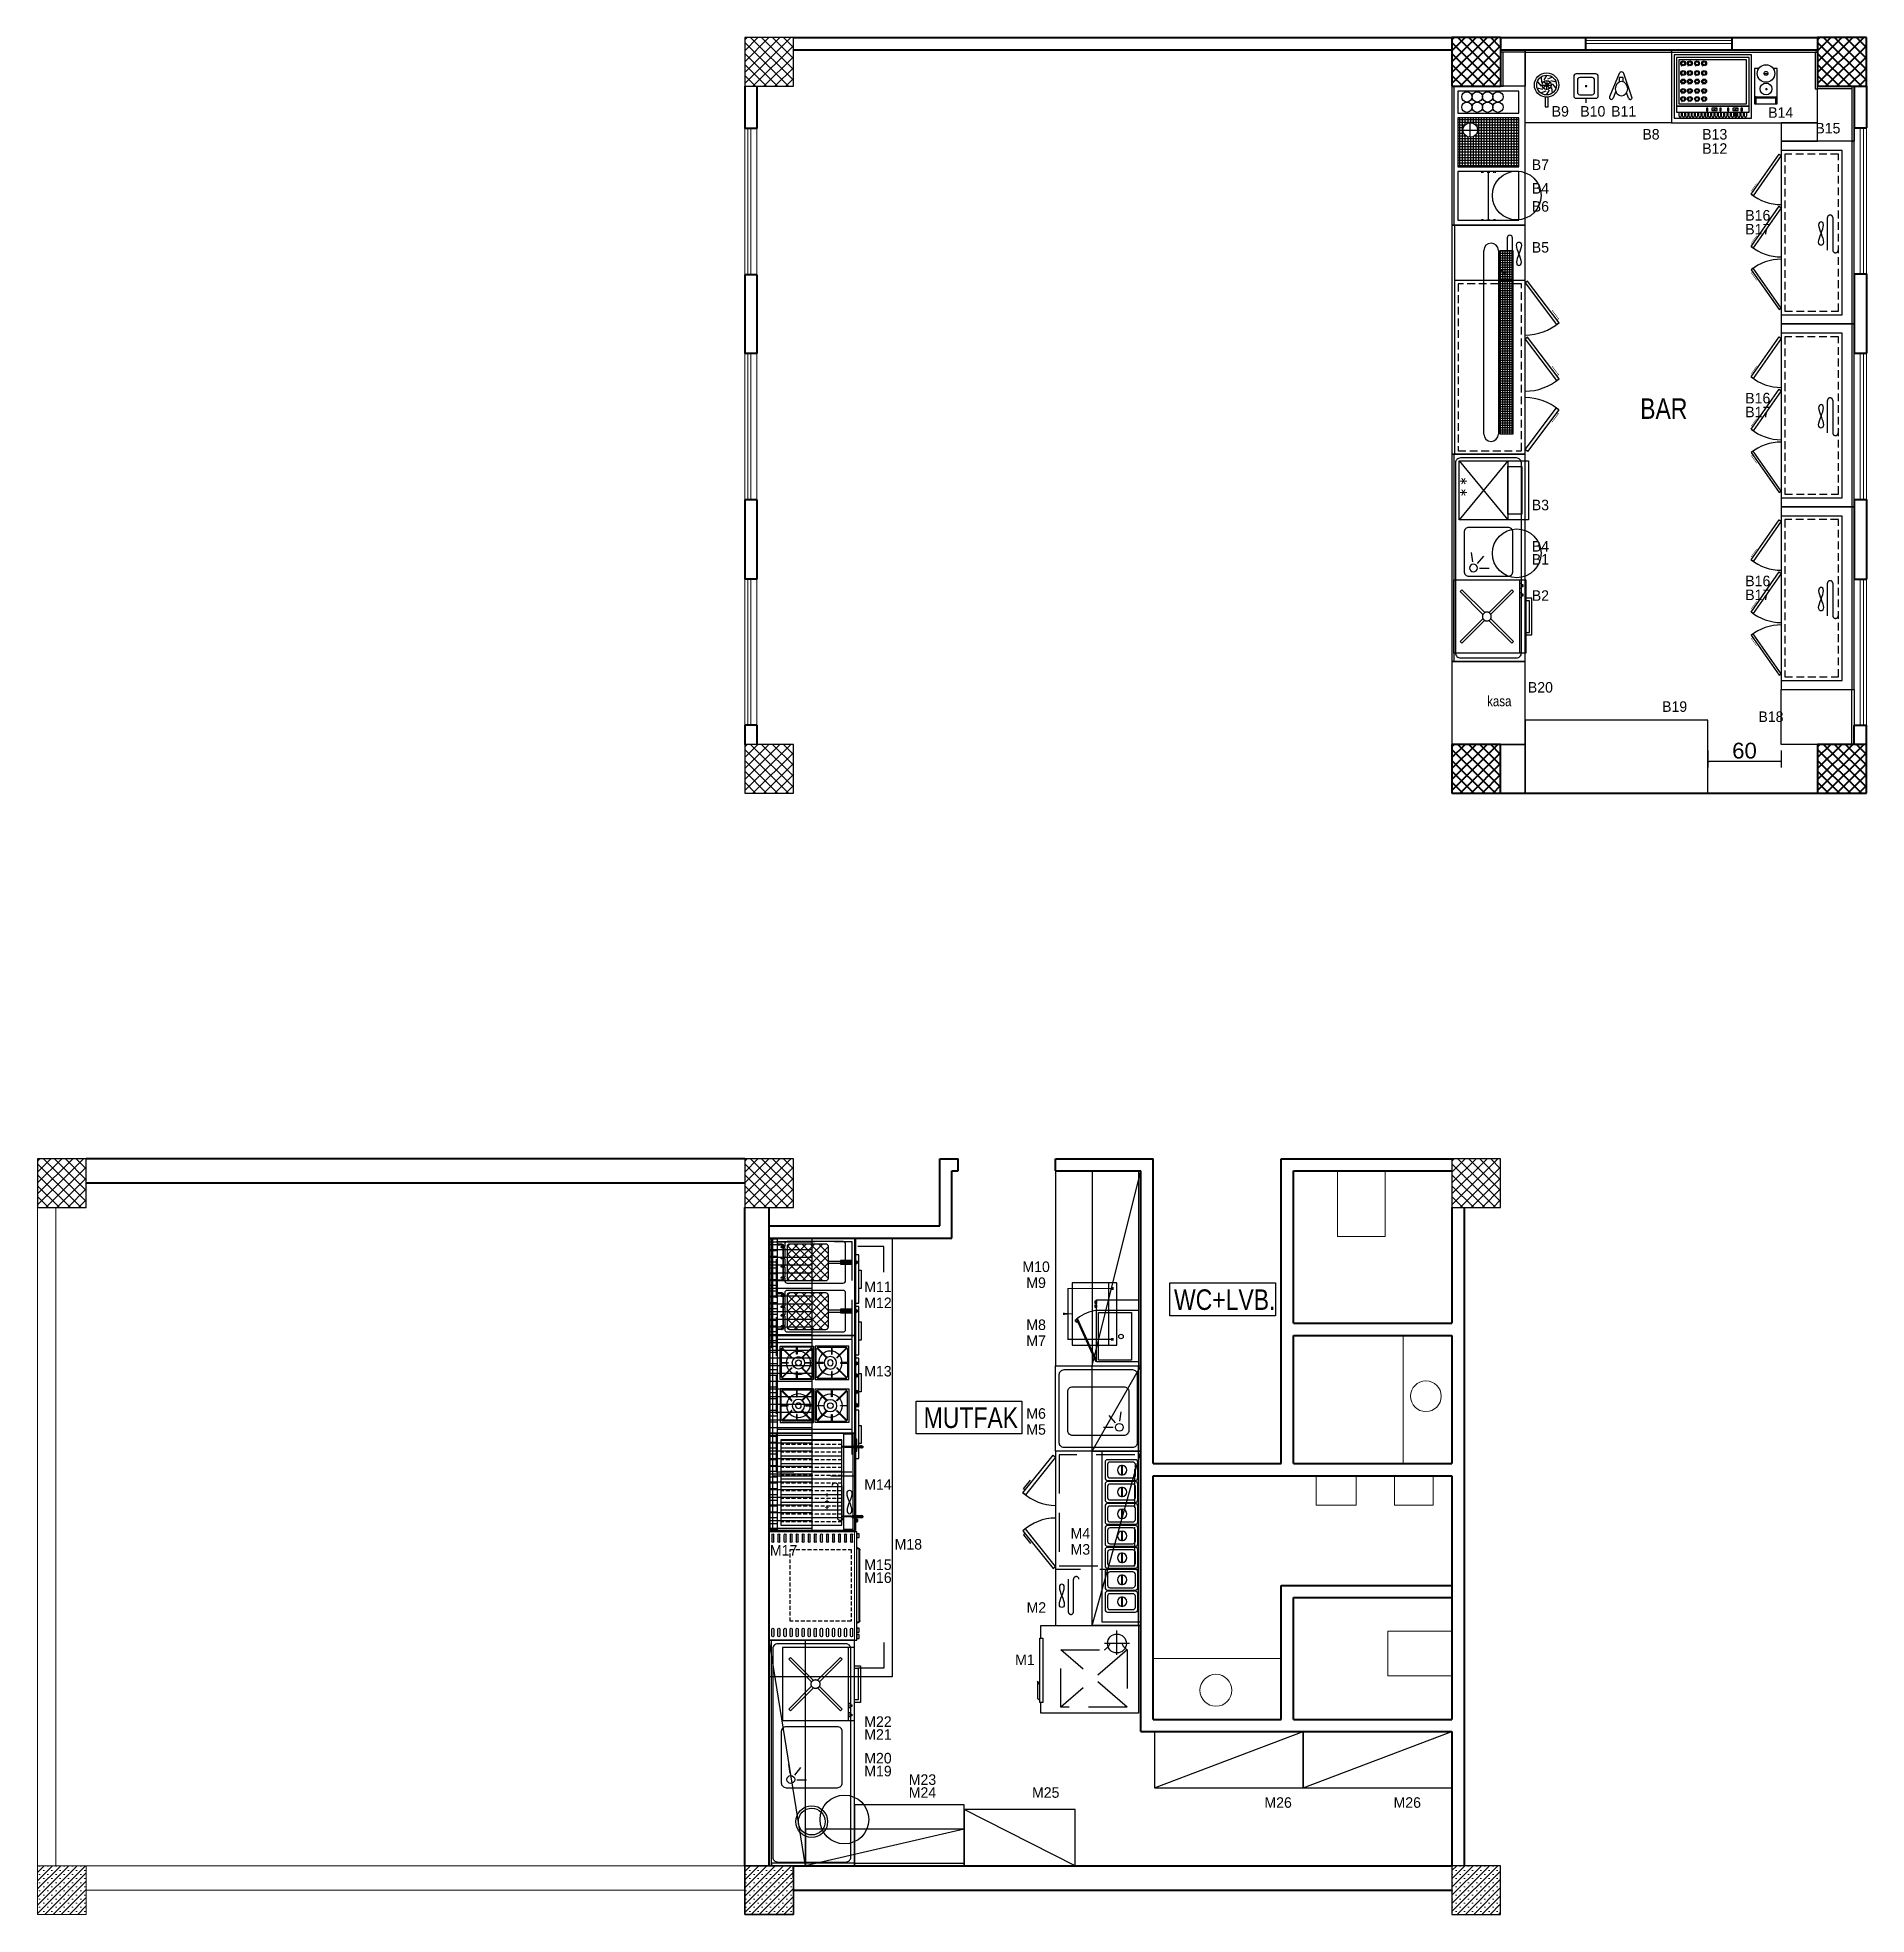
# Model space of a CAD drawing. Header units: centimetres. Extents: x 180681 to 251970, y -264496 to -145462.
# Drawn here: x 250470 to 251970, y -264496 to -262956 of the extents above; entities outside this region: 1.
import ezdxf
from ezdxf.enums import TextEntityAlignment as Align

# ---------------------------------------------------------------- set-up
doc = ezdxf.new("R2010")
doc.units = ezdxf.units.CM
doc.header["$LTSCALE"] = 2.5
doc.linetypes.add('DASHED', pattern=[19.05, 12.7, -6.35])
doc.linetypes.add('HIDDENX2', pattern=[19.05, 12.7, -6.35])
for name, color, linetype in [('002 Çizgi', 7, 'Continuous'), ('CIHAZ', 2, 'Continuous'), ('EKİPMAN', 1, 'Continuous'), ('S2000-002 Çizgi', 7, 'Continuous'), ('SKTÜRK-002 Çizgi', 7, 'Continuous')]:
    doc.layers.add(name, color=color, linetype=linetype)
for name, color, linetype, lineweight in [('_doseme', 149, 'Continuous', 13), ('A-50-olcu_dis', 252, 'Continuous', 20), ('BINA', 4, 'Continuous', 0), ('duvar', 6, 'Continuous', 40), ('kolon', 2, 'Continuous', 30), ('tarama1', 252, 'Continuous', 5), ('ölçü', 11, 'Continuous', 15)]:
    doc.layers.add(name, color=color, linetype=linetype, lineweight=lineweight)
doc.styles.add('ALTYAZI', font='arial.ttf')
doc.styles.add('b-arial', font='arial.ttf', dxfattribs={"width": 0.8})
doc.styles.get("Standard").update_dxf_attribs({"font": 'calibri.ttf'})
doc.styles.add('TAKSİM', font='GOTHIC.TTF', dxfattribs={"height": 20})
doc.dimstyles.new('IÇ', dxfattribs={"dimtxt": 13, "dimasz": 1, "dimexe": 5, "dimexo": 5, "dimgap": 2, "dimtad": 1, "dimdec": 0, "dimdsep": 46, "dimtxsty": 'ALTYAZI', "dimblk": 'DOT', "dimcen": 10, "dimdle": 1, "dimadec": 0, "dimazin": 0, "dimtfac": 1, "dimtdec": 0, "dimtmove": 2, "dimatfit": 3, "dimldrblk": 'ARCHTICK', "dimfxl": 1, "dimtolj": 1, "dimtzin": 0, "dimarcsym": 0})
pattern_1 = [(45, (168238.4793, -236329.935), (-3.36759605, 3.36759605), []), (45, (168241.847, -236329.935), (-3.36759605, 3.36759605), [0, -4.7625])]
pattern_2 = [(180, (527.4983, -52187.617), (3e-16, -2.2225), []), (270, (527.4983, -52187.617), (2.2225, 3e-16), [])]

msp = doc.modelspace()

# ---------------------------------------------------------------- texts
at = {"style": 'TAKSİM'}
for s, p in [('B9', (251719, -263020.5)), ('B10', (251745.7, -263020.5)), ('B11', (251771, -263020.5)), ('B14', (251899.8, -263021.5)), ('B8', (251793.4, -263039.3)), ('B13', (251845.7, -263039.3)), ('B15', (251938.5, -263034.3)), ('B12', (251845.7, -263051)), ('B7', (251702.7, -263064.3)), ('B4', (251702.7, -263083.7)), ('B6', (251702.7, -263098.5)), ('B16', (251881, -263105.8)), ('B17', (251881, -263117.2)), ('B5', (251702.7, -263132.1)), ('B16', (251881, -263255.8)), ('B17', (251881, -263267.2)), ('B3', (251702.7, -263343.5)), ('B4', (251702.7, -263377.4)), ('B1', (251702.7, -263388.1)), ('B16', (251881, -263405.8)), ('B2', (251702.7, -263417.8)), ('B17', (251881, -263417.2)), ('B20', (251702.7, -263493.1)), ('B19', (251812.8, -263508.9)), ('B18', (251891.8, -263517.2)), ('M10', (251289.1, -263968.5)), ('M11', (251159.4, -263985)), ('M9', (251289.1, -263981.6)), ('M12', (251159.4, -263998.1)), ('M8', (251289.1, -264016.1)), ('M7', (251289.1, -264029.2)), ('M13', (251159.4, -264054.2)), ('M6', (251289.1, -264088.9)), ('M5', (251289.1, -264102)), ('M14', (251159.4, -264147.2)), ('M4', (251325.4, -264187.3)), ('M17', (251082, -264201.2)), ('M18', (251184.3, -264196.2)), ('M3', (251325.4, -264200.4)), ('M15', (251159.4, -264213)), ('M16', (251159.4, -264223.6)), ('M2', (251289.3, -264248.1)), ('M1', (251279.9, -264291)), ('M22', (251159.4, -264341.7)), ('M21', (251159.4, -264352.3)), ('M20', (251159.4, -264371.7)), ('M19', (251159.4, -264382.3)), ('M23', (251195.9, -264389.3)), ('M24', (251195.9, -264399.9)), ('M25', (251297, -264399.9)), ('M26', (251487.6, -264408.1)), ('M26', (251593.5, -264408.1))]:
    msp.add_text(s, height=8.64, dxfattribs=at).set_placement(p, align=Align.CENTER)
at = {"style": 'b-arial', "width": 0.8}
for s, height, p in [('BAR', 16.85, (251803.9, -263268.5)), ('kasa', 8.42, (251669, -263504.3)), ('WC+LVB.', 16.85, (251443.8, -263999.6)), ('MUTFAK', 16.85, (251235.6, -264096.5))]:
    msp.add_text(s, height=height, dxfattribs=at).set_placement(p, align=Align.CENTER)

# ---------------------------------------------------------------- blocks, each defined once
blk = doc.blocks.new('A$C01E77913')
at = {"layer": 'SKTÜRK-002 Çizgi'}
for points in [[(2, 26.8), (15, 26.8, -0.414214), (17, 24.8), (17, 2, -0.414214), (15, 0), (2, 0, -0.414214), (0, 2), (0, 24.8, -0.414214)], [(4, 24.8), (13, 24.8, -0.414214), (15, 22.8), (15, 4, -0.414214), (13, 2), (4, 2, -0.414214), (2, 4), (2, 22.8, -0.414214)]]:
    blk.add_lwpolyline(points, format="xyb", close=True, dxfattribs=at)
blk.add_lwpolyline([(4.7, 14.3), (12.2, 14.3), (12.2, 13.5), (4.7, 13.5)], close=True, dxfattribs=at)
blk.add_circle((8.5, 13.9), 3.82, dxfattribs=at)
blk = doc.blocks.new('A$C36F84142')
at = {"layer": 'SKTÜRK-002 Çizgi'}
blk.add_lwpolyline([(140, 32), (0, 32), (0, 0), (140, 0)], close=True, dxfattribs=at)
at = {"layer": 'SKTÜRK-002 Çizgi', "xscale": -1}
for p in [(23.9, 2.6), (41.9, 2.6), (59.9, 2.6), (77.9, 2.6), (95.9, 2.6), (113.9, 2.6), (131.9, 2.6)]:
    blk.add_blockref('A$C01E77913', p, dxfattribs=at)
blk = doc.blocks.new('A$C521B02A0')
at = {"layer": 'SKTÜRK-002 Çizgi'}
blk.add_line((6.6, 10), (10.6, 10), dxfattribs=at)
for points in [[(0, 64), (0, 10), (60, 10), (60, 64)], [(0, 64), (0, 5), (60, 5), (60, 64)], [(3, 10), (6.6, 10), (6.6, 8.5), (3, 8.5)], [(4, 8.5), (5.4, 8.5), (5.4, 7.1), (4, 7.1)], [(10.6, 10), (14.3, 10), (14.3, 8.5), (10.6, 8.5)], [(11.6, 8.5), (13.1, 8.5), (13.1, 7.1), (11.6, 7.1)], [(45, 0), (15, 0), (15, 5), (45, 5)], [(43, 2), (17, 2), (17, 5), (43, 5)]]:
    blk.add_lwpolyline(points, close=True, dxfattribs=at)
at = {"layer": 'SKTÜRK-002 Çizgi', "linetype": 'DASHED'}
for points in [[(8.1, 57.4), (9.5, 58.8)], [(8.1, 57.4), (26.8, 38.7)], [(9.5, 58.8), (28.2, 40.1)], [(31.9, 40.2), (50.5, 58.8)], [(33.3, 38.8), (51.9, 57.4)], [(50.5, 58.8), (51.9, 57.4)], [(26.7, 35.1), (8.1, 16.4)], [(28.1, 33.6), (9.5, 15)], [(31.8, 33.7), (50.5, 15)], [(33.2, 35.2), (51.9, 16.4)], [(9.5, 15), (8.1, 16.4)], [(50.5, 15), (51.9, 16.4)]]:
    blk.add_lwpolyline(points, dxfattribs=at)
blk.add_circle((30, 36.9), 3.63, dxfattribs=at)
blk = doc.blocks.new('A$C604B7618')
at = {"layer": 'SKTÜRK-002 Çizgi'}
blk.add_lwpolyline([(0, 30.6), (30.6, 30.6), (30.6, 0), (0, 0), (0, 30.6)], dxfattribs=at)
blk.add_lwpolyline([(15.5, 29.5), (15.5, 23.4, -0.414214), (15.3, 23.2), (15.2, 23.2, -0.414214), (15, 23.4), (15, 29.5), (2.7, 29.5, 0.668179), (2.3, 28.6), (10.8, 20.1, -0.810443), (10.4, 19.8), (1.6, 28.6, 0.668179), (1, 28.4), (1, 15.5), (7.1, 15.5, -0.414214), (7.3, 15.3), (7.3, 15.2, -0.414214), (7.1, 15), (1, 15), (1, 2.7, 0.668179), (1.9, 2.3), (10.4, 10.8, -0.810443), (10.8, 10.4), (2, 1.6, 0.668179), (2.2, 1), (15, 1), (15, 7.1, -0.414214), (15.2, 7.3), (15.3, 7.3, -0.414214), (15.5, 7.1), (15.5, 1), (27.9, 1, 0.668179), (28.3, 1.9), (19.8, 10.4, -0.810443), (20.2, 10.8), (29, 2, 0.668179), (29.5, 2.2), (29.5, 15), (23.4, 15, -0.414214), (23.2, 15.2), (23.2, 15.3, -0.414214), (23.4, 15.5), (29.5, 15.5), (29.5, 28.4, 0.668179), (29, 28.6), (20.2, 19.8, -0.810443), (19.8, 20.1), (28.3, 28.6, 0.668179), (27.9, 29.5)], format="xyb", close=True, dxfattribs=at)
for radius in [10.8, 5.66, 2.6]:
    blk.add_circle((15.3, 13.8), radius, dxfattribs=at)
blk = doc.blocks.new('A$C7A250C34')
at = {"layer": 'SKTÜRK-002 Çizgi'}
h = blk.add_hatch(dxfattribs=at)
h.set_pattern_fill('ANSI31', color=256, scale=1.5, angle=45, style=0)
h.set_pattern_definition([(90, (-2508.419, -6412.801), (-4.7625, 9e-16), [])])
h.paths.add_polyline_path([(0, 72.9), (0, 65.9), (80, 65.9), (80, 72.9)])
for points in [[(0, 2.9), (80, 2.9), (80, 72.9), (0, 72.9)], [(80, 65.9), (0, 65.9), (0, 72.9), (80, 72.9)], [(3, 4.9), (77, 4.9), (77, 65.9), (3, 65.9)], [(21.2, 2.9), (24.8, 2.9), (24.8, 1.5), (21.2, 1.5)], [(22.2, 1.5), (23.6, 1.5), (23.6, 0), (22.2, 0)], [(31, 2.9), (34.7, 2.9), (34.7, 1.5), (31, 1.5)], [(32, 1.5), (33.5, 1.5), (33.5, 0), (32, 0)], [(44.6, 2.9), (48.2, 2.9), (48.2, 1.5), (44.6, 1.5)], [(45.5, 1.5), (47, 1.5), (47, 0), (45.5, 0)], [(55.2, 2.9), (58.8, 2.9), (58.8, 1.5), (55.2, 1.5)], [(56.2, 1.5), (57.6, 1.5), (57.6, 0), (56.2, 0)]]:
    blk.add_lwpolyline(points, close=True, dxfattribs=at)
at = {"layer": 'SKTÜRK-002 Çizgi', "yscale": 0.8999999999996362}
for p, xscale, zscale in [((36.2, 36.4), -0.8999999999996362, 0.9), ((43.8, 36.4), 0.8999999999996362, 0.8999999999996362)]:
    blk.add_blockref('A$C604B7618', p, dxfattribs=dict(at, xscale=xscale, zscale=zscale))
at = {"layer": 'SKTÜRK-002 Çizgi', "yscale": 0.8999999999996362, "rotation": 180}
for p, xscale, zscale in [((36.2, 35.1), 0.8999999999996362, 0.8999999999996362), ((43.8, 35.1), -0.8999999999996362, 0.9)]:
    blk.add_blockref('A$C604B7618', p, dxfattribs=dict(at, xscale=xscale, zscale=zscale))
blk = doc.blocks.new('A$C133D40E0')
at = {"layer": 'SKTÜRK-002 Çizgi'}
h = blk.add_hatch(dxfattribs=at)
h.set_pattern_fill('ANSI31', color=256, scale=1.5, angle=45, style=0)
h.set_pattern_definition([(90, (-3291.7327, -4973.714), (-4.7625, 9e-16), [])])
h.paths.add_polyline_path([(80, 69.9), (80, 76.9), (0, 76.9), (0, 69.9)])
h = blk.add_hatch(dxfattribs=at)
h.set_pattern_fill('ANSI33', color=256, angle=45, style=0)
h.set_pattern_definition([(90, (-3291.733, -4973.714), (-6.35, 1e-15), []), (90, (-3288.558, -4970.539), (-6.35, 1e-15), [3.175, -1.5875])])
h.paths.add_polyline_path([(5.5, 67.2), (5.5, 17.2), (75.5, 17.2), (75.5, 67.2)])
h = blk.add_hatch(dxfattribs=at)
h.set_pattern_fill('ANSI32', color=256, style=0)
h.set_pattern_definition([(45, (-4249.5, -7757.06715), (-0.265165043, 0.265165043), []), (45, (-4249.32323, -7757.06715), (-0.265165043, 0.265165043), [])])
h.paths.add_polyline_path([(12.1, 7.9), (10.7, 7.9), (10.7, 6.9), (12.1, 6.9)])
h.paths.add_polyline_path([(12.1, 8.7), (11.8, 8.7), (11.8, 14.5), (11.7, 15.9), (11.1, 15.9), (11.1, 14.5), (11.1, 8.7), (10.8, 8.7), (10.7, 7.9), (12.1, 7.9)])
h.paths.add_polyline_path([(12.2, 4.9), (10.6, 4.9), (10.5, 0.8, 0.437405), (11.2, 0), (11.6, 0, 0.437405), (12.3, 0.8)])
h.paths.add_polyline_path([(12.1, 6.9), (10.7, 6.9), (10.6, 4.9), (12.2, 4.9)])
h.paths.add_polyline_path([(11.6, 17.2), (11.2, 17.2), (11.1, 15.9), (11.7, 15.9)])
h = blk.add_hatch(dxfattribs=at)
h.set_pattern_fill('ANSI32', color=256, style=0)
h.set_pattern_definition([(135, (4329.5, -7757.06715), (0.265165043, 0.265165043), []), (135, (4329.32322, -7757.06715), (0.265165043, 0.265165043), [])])
h.paths.add_polyline_path([(67.9, 7.9), (69.3, 7.9), (69.3, 6.9), (67.9, 6.9)])
h.paths.add_polyline_path([(67.9, 8.7), (68.2, 8.7), (68.2, 14.5), (68.3, 15.9), (68.9, 15.9), (68.9, 14.5), (68.9, 8.7), (69.2, 8.7), (69.3, 7.9), (67.9, 7.9)])
h.paths.add_polyline_path([(67.8, 4.9), (69.4, 4.9), (69.5, 0.8, -0.437405), (68.8, 0), (68.4, 0, -0.437405), (67.7, 0.8)])
h.paths.add_polyline_path([(67.9, 6.9), (69.3, 6.9), (69.4, 4.9), (67.8, 4.9)])
h.paths.add_polyline_path([(68.4, 17.2), (68.8, 17.2), (68.9, 15.9), (68.3, 15.9)])
for p, q in [((11.1, 14.5), (11.2, 17.2)), ((11.2, 17.2), (11.6, 17.2)), ((11.6, 17.2), (11.2, 17.2)), ((11.8, 14.5), (11.6, 17.2)), ((68.2, 14.5), (68.4, 17.2)), ((68.8, 17.2), (68.4, 17.2)), ((68.4, 17.2), (68.8, 17.2)), ((68.9, 14.5), (68.8, 17.2)), ((10.5, 0.8), (10.8, 8.7)), ((10.8, 8.7), (10.5, 0.8)), ((10.8, 8.7), (11.1, 8.7)), ((11.1, 8.7), (10.8, 8.7)), ((11.1, 8.7), (11.1, 14.5)), ((11.6, 0), (11.2, 0)), ((11.2, 0), (11.6, 0)), ((11.8, 8.7), (11.8, 14.5)), ((12.1, 8.7), (11.8, 8.7)), ((12.3, 0.8), (12.1, 8.7)), ((67.7, 0.8), (67.9, 8.7)), ((67.9, 8.7), (68.2, 8.7)), ((68.2, 8.7), (68.2, 14.5)), ((68.4, 0), (68.8, 0)), ((68.8, 0), (68.4, 0)), ((68.9, 8.7), (68.9, 14.5)), ((69.2, 8.7), (68.9, 8.7)), ((68.9, 8.7), (69.2, 8.7)), ((69.5, 0.8), (69.2, 8.7)), ((69.2, 8.7), (69.5, 0.8))]:
    blk.add_line(p, q, dxfattribs=at)
for points in [[(0, 6.9), (80, 6.9), (80, 76.9), (0, 76.9)], [(0, 76.9), (80, 76.9), (80, 69.9), (0, 69.9)], [(5.5, 67.2), (75.5, 67.2), (75.5, 17.2), (5.5, 17.2)], [(1, 15.9), (79, 15.9), (79, 7.9), (1, 7.9)], [(5, 6.9), (15, 6.9), (15, 4.9), (5, 4.9)], [(70.1, 6.9), (73.7, 6.9), (73.7, 5.4), (70.1, 5.4)], [(71, 5.4), (72.5, 5.4), (72.5, 4), (71, 4)]]:
    blk.add_lwpolyline(points, close=True, dxfattribs=at)
for centre, start, end in [((11.2, 0.7), 175.5008, 270), ((11.2, 0.7), 175.5008, 270), ((11.6, 0.7), 270, 4.4992), ((68.4, 0.7), 175.5008, 270), ((68.8, 0.7), 270, 4.4992), ((68.8, 0.7), 270, 4.4992)]:
    blk.add_arc(centre, 0.706, start, end, dxfattribs=at)
blk = doc.blocks.new('A$C063E11E5')
at = {"layer": 'SKTÜRK-002 Çizgi'}
h = blk.add_hatch(dxfattribs=at)
h.set_pattern_fill('ANSI31', color=256, scale=1.5, angle=45, style=0)
h.set_pattern_definition([(90, (-3458.603, -4993.7387), (-4.7625, 9e-16), [])])
h.paths.add_polyline_path([(0, 72.6), (0, 65.6), (80, 65.6), (80, 72.6)])
h = blk.add_hatch(color=256, dxfattribs=at)
h.paths.add_polyline_path([(35, 61.8), (35, 62.4), (35, 65.6), (34.4, 65.6), (34.4, 62.4, -0.414214), (33.4, 61.4), (33, 61.4), (33, 60.8), (34, 60.8, 0.414214)])
h.paths.add_polyline_path([(32, 61.4), (24, 61.4), (24, 60.8), (32, 60.8)])
h.paths.add_polyline_path([(23, 61.4), (17, 61.4), (17, 60.8), (23, 60.8)])
h.paths.add_polyline_path([(16, 61.4), (8, 61.4), (8, 60.8), (16, 60.8)])
h.paths.add_polyline_path([(5.6, 62.4), (5.6, 65.6), (5, 65.6), (5, 61.8, 0.414214), (6, 60.8), (6.6, 60.8), (7, 60.8), (7, 61.4), (6.6, 61.4, -0.414214)])
h = blk.add_hatch(color=256, dxfattribs=at)
h.paths.add_polyline_path([(75, 61.8), (75, 62.4), (75, 65.6), (74.4, 65.6), (74.4, 62.4, -0.414214), (73.4, 61.4), (73, 61.4), (73, 60.8), (74, 60.8, 0.414214)])
h.paths.add_polyline_path([(72, 61.4), (64, 61.4), (64, 60.8), (72, 60.8)])
h.paths.add_polyline_path([(63, 61.4), (57, 61.4), (57, 60.8), (63, 60.8)])
h.paths.add_polyline_path([(56, 61.4), (48, 61.4), (48, 60.8), (56, 60.8)])
h.paths.add_polyline_path([(45.6, 62.4), (45.6, 65.6), (45, 65.6), (45, 61.8, 0.414214), (46, 60.8), (46.6, 60.8), (47, 60.8), (47, 61.4), (46.6, 61.4, -0.414214)])
h = blk.add_hatch(dxfattribs=at)
h.set_pattern_fill('ANSI37', color=256, scale=1.5, style=0)
h.set_pattern_definition([(45, (-3527.4763, -4981.5224), (-3.367596, 3.367596), []), (135, (-3527.4763, -4981.5224), (-3.367596, -3.367596), [])])
h.paths.add_polyline_path([(35, 55.8, 0.414214), (33, 57.8), (7, 57.8, 0.414214), (5, 55.8), (5, 26, 0.414214), (7, 24), (33, 24, 0.414214), (35, 26)])
h = blk.add_hatch(dxfattribs=at)
h.set_pattern_fill('ANSI37', color=256, scale=1.5, style=0)
h.set_pattern_definition([(45, (-3487.4763, -4981.5224), (-3.367596, 3.367596), []), (135, (-3487.4763, -4981.5224), (-3.367596, -3.367596), [])])
h.paths.add_polyline_path([(75, 55.8, 0.414214), (73, 57.8), (47, 57.8, 0.414214), (45, 55.8), (45, 26, 0.414214), (47, 24), (73, 24, 0.414214), (75, 26)])
for points in [[(18.5, 14), (21.5, 14), (21.5, 4.8), (18.5, 4.8)], [(58.5, 14), (61.5, 14), (61.5, 4.8), (58.5, 4.8)]]:
    blk.add_hatch(color=256, dxfattribs=at).paths.add_polyline_path(points)
for p, q in [((5, 61.8), (5, 65.6)), ((5, 65.6), (5.6, 65.6)), ((5.6, 65.6), (5.6, 62.4)), ((7, 59.8), (7, 62.3)), ((8, 59.8), (8, 62.3)), ((16, 59.8), (16, 62.3)), ((17, 59.8), (17, 62.3)), ((23, 59.8), (23, 62.3)), ((24, 59.8), (24, 62.3)), ((32, 59.8), (32, 62.3)), ((33, 59.8), (33, 62.3)), ((34.4, 65.6), (34.4, 62.4)), ((35, 65.6), (34.4, 65.6)), ((35, 62.4), (35, 65.6)), ((35, 62.4), (35, 61.8)), ((45, 65.6), (45.6, 65.6)), ((45, 61.8), (45, 65.6)), ((45.6, 65.6), (45.6, 62.4)), ((47, 59.8), (47, 62.3)), ((48, 59.8), (48, 62.3)), ((56, 59.8), (56, 62.3)), ((57, 59.8), (57, 62.3)), ((63, 59.8), (63, 62.3)), ((64, 59.8), (64, 62.3)), ((72, 59.8), (72, 62.3)), ((73, 59.8), (73, 62.3)), ((75, 65.6), (74.4, 65.6)), ((74.4, 65.6), (74.4, 62.4)), ((75, 62.4), (75, 65.6)), ((75, 62.4), (75, 61.8)), ((6.6, 60.8), (6, 60.8)), ((6.6, 61.4), (7, 61.4)), ((7, 60.8), (6.6, 60.8)), ((8, 61.4), (16, 61.4)), ((16, 60.8), (8, 60.8)), ((17, 61.4), (23, 61.4)), ((23, 60.8), (17, 60.8)), ((24, 61.4), (32, 61.4)), ((32, 60.8), (24, 60.8)), ((33, 61.4), (33.4, 61.4)), ((34, 60.8), (33, 60.8)), ((46.6, 60.8), (46, 60.8)), ((46.6, 61.4), (47, 61.4)), ((47, 60.8), (46.6, 60.8)), ((48, 61.4), (56, 61.4)), ((56, 60.8), (48, 60.8)), ((57, 61.4), (63, 61.4)), ((63, 60.8), (57, 60.8)), ((64, 61.4), (72, 61.4)), ((72, 60.8), (64, 60.8)), ((73, 61.4), (73.4, 61.4)), ((74, 60.8), (73, 60.8))]:
    blk.add_line(p, q, dxfattribs=at)
for points in [[(0, 72.6), (80, 72.6), (80, 65.6), (0, 65.6)], [(0, 2.6), (80, 2.6), (80, 72.6), (0, 72.6)], [(19, 24), (19, 14), (21, 14), (21, 24)], [(59, 24), (59, 14), (61, 14), (61, 24)], [(18.4, 2.6), (21.6, 2.6), (21.6, 1.3), (18.4, 1.3)], [(18.5, 14), (21.5, 14), (21.5, 4.8), (18.5, 4.8)], [(19.3, 1.3), (20.7, 1.3), (20.7, 0), (19.3, 0)], [(58.4, 2.6), (61.6, 2.6), (61.6, 1.3), (58.4, 1.3)], [(58.5, 14), (61.5, 14), (61.5, 4.8), (58.5, 4.8)], [(59.3, 1.3), (60.7, 1.3), (60.7, 0), (59.3, 0)]]:
    blk.add_lwpolyline(points, close=True, dxfattribs=at)
for points in [[(29, 9.8), (5, 9.8, -0.414214), (3, 11.8), (3, 57.8, -0.414214), (5, 59.8), (7, 59.8)], [(33, 59.8), (35, 59.8, -0.414214), (37, 57.8), (37, 11.8, -0.414214), (35, 9.8), (29, 9.8)], [(69, 9.8), (45, 9.8, -0.414214), (43, 11.8), (43, 57.8, -0.414214), (45, 59.8), (47, 59.8)], [(73, 59.8), (75, 59.8, -0.414214), (77, 57.8), (77, 11.8, -0.414214), (75, 9.8), (69, 9.8)]]:
    blk.add_lwpolyline(points, format="xyb", dxfattribs=at)
for points in [[(7, 57.8), (33, 57.8, -0.414214), (35, 55.8), (35, 26, -0.414214), (33, 24), (7, 24, -0.414214), (5, 26), (5, 55.8, -0.414214)], [(47, 57.8), (73, 57.8, -0.414214), (75, 55.8), (75, 26, -0.414214), (73, 24), (47, 24, -0.414214), (45, 26), (45, 55.8, -0.414214)]]:
    blk.add_lwpolyline(points, format="xyb", close=True, dxfattribs=at)
for points in [[(8, 59.8), (16, 59.8)], [(17, 59.8), (23, 59.8)], [(24, 59.8), (32, 59.8)], [(48, 59.8), (56, 59.8)], [(57, 59.8), (63, 59.8)], [(64, 59.8), (72, 59.8)]]:
    blk.add_lwpolyline(points, dxfattribs=at)
for centre, radius, start, end in [((6, 61.8), 1, 180, 270), ((6.6, 62.4), 1, 180, 270), ((7.5, 62.3), 0.5, 0, 180), ((16.5, 62.3), 0.5, 0, 180), ((23.5, 62.3), 0.5, 0, 180), ((32.5, 62.3), 0.5, 0, 180), ((33.4, 62.4), 1, 270, 0), ((34, 61.8), 1, 270, 0), ((46, 61.8), 1, 180, 270), ((46.6, 62.4), 1, 180, 270), ((47.5, 62.3), 0.5, 0, 180), ((56.5, 62.3), 0.5, 0, 180), ((63.5, 62.3), 0.5, 0, 180), ((72.5, 62.3), 0.5, 0, 180), ((73.4, 62.4), 1, 270, 0), ((74, 61.8), 1, 270, 0)]:
    blk.add_arc(centre, radius, start, end, dxfattribs=at)
blk = doc.blocks.new('A$C734D7A9C')
at = {"layer": 'CIHAZ', "color": 1}
for p, q in [((24.1, 65.1), (4, 65.1)), ((14.7, 75.3), (14.7, 54.8))]:
    blk.add_line(p, q, dxfattribs=at)
at = {"layer": 'CIHAZ', "color": 5, "linetype": 'DASHED'}
for p, q in [((67, 73.5), (19.8, 19.1)), ((19.8, 73.5), (67, 19.1))]:
    blk.add_line(p, q, dxfattribs=at)
at = {"layer": 'CIHAZ', "color": 5}
for points in [[(63.2, 1.8), (10.4, 1.8), (10.4, 4.3), (63.2, 4.3)], [(61.2, 1.8), (48.6, 1.8), (45.6, 0), (59.6, 0)]]:
    blk.add_lwpolyline(points, close=True, dxfattribs=at)
at = {"layer": 'CIHAZ', "color": 1}
blk.add_circle((14.7, 65.1), 7.76, dxfattribs=at)
at = {"layer": 'SKTÜRK-002 Çizgi', "linetype": 'DASHED'}
for p, q in [((19.8, 73.5), (67, 73.5)), ((67, 73.5), (67, 19.1)), ((19.8, 19.1), (19.8, 54.9)), ((67, 19.1), (19.8, 19.1))]:
    blk.add_line(p, q, dxfattribs=at)
at = {"layer": 'SKTÜRK-002 Çizgi'}
blk.add_lwpolyline([(10.4, 2.8), (0, 2.8), (0, 82.8), (72, 82.8), (72, 2.8), (63.2, 2.8)], dxfattribs=at)
at = {"layer": 'SKTÜRK-002 Çizgi', "linetype": 'DASHED'}
for centre, radius, start, end in [((11.6, 78.1), 9.4, 291.2079, 330.9566), ((11, 49.9), 10.2, 29.6907, 66.7752)]:
    blk.add_arc(centre, radius, start, end, dxfattribs=at)
blk = doc.blocks.new('A$C644E37B9')
at = {"layer": 'SKTÜRK-002 Çizgi'}
blk.add_line((143, 94.8), (0, 94.8), dxfattribs=at)
for points in [[(143, 26.8), (143, 96.8), (0, 96.8), (0, 26.8)], [(34, 0), (3.1, 24.8), (4.8, 26.8), (35.7, 2.1)], [(65.2, 0), (96.1, 24.8), (94.4, 26.8), (63.5, 2.1)]]:
    blk.add_lwpolyline(points, close=True, dxfattribs=at)
at = {"layer": 'SKTÜRK-002 Çizgi', "linetype": 'DASHED'}
blk.add_lwpolyline([(97, 94.8), (97, 26.8)], dxfattribs=at)
blk.add_lwpolyline([(94, 91.8), (3, 91.8), (3, 29.8), (94, 29.8)], close=True, dxfattribs=at)
for points in [[(131.7, 41.5), (105, 41.5, -1), (105, 45.9)], [(105, 37.2), (131.7, 37.2, 1), (131.7, 41.5)]]:
    blk.add_lwpolyline(points, format="xyb", dxfattribs=at)
at = {"layer": 'SKTÜRK-002 Çizgi', "linetype": 'DASHED', "ltscale": 0.1}
blk.add_lwpolyline([(125.6, 29.9), (124.1, 30), (122.4, 30.5), (120.5, 31.1), (118.6, 31.9), (116.6, 32.6), (114.8, 33.2), (113.1, 33.7), (111.6, 33.9), (110.5, 33.7), (109.7, 33.2), (109.2, 32.6), (109, 31.9), (109.2, 31.1), (109.7, 30.5), (110.5, 30), (111.6, 29.9), (113.1, 30), (114.8, 30.5), (116.6, 31.1), (118.6, 31.9), (120.5, 32.6), (122.4, 33.2), (124.1, 33.7), (125.6, 33.9), (126.7, 33.7), (127.5, 33.2), (128, 32.6), (128.2, 31.9), (128, 31.1), (127.5, 30.5), (126.7, 30)], close=True, dxfattribs=at)
at = {"layer": 'SKTÜRK-002 Çizgi'}
for points in [[(31.8, 1.8), (30.7, 0.5), (25.1, 5), (23.6, 6.2)], [(67.5, 1.8), (68.5, 0.5), (74.2, 5), (75.6, 6.2)]]:
    blk.add_lwpolyline(points, dxfattribs=at)
for centre, start, end in [((4.8, 26.8), 317.4568, 0), ((94.4, 26.8), 180, 222.5432)]:
    blk.add_arc(centre, 39.6, start, end, dxfattribs=at)
blk = doc.blocks.new('A$C25204A26')
at = {"layer": 'SKTÜRK-002 Çizgi'}
for points in [[(0, 74.4), (89, 74.4), (89, 2.4), (0, 2.4)], [(1.7, 2.4), (4.7, 2.4), (4.7, 0.4), (1.7, 0.4)], [(79.2, 2.4), (82.3, 2.4), (82.3, 0.4), (79.2, 0.4)], [(84.4, 2.4), (87.5, 2.4), (87.5, 0.4), (84.4, 0.4)]]:
    blk.add_lwpolyline(points, close=True, dxfattribs=at)
for points in [[(2.5, 72.1), (8, 72.1)], [(8, 70.5), (2.5, 70.5)], [(2.5, 67.1), (8, 67.1)], [(8, 65.5), (2.5, 65.5)], [(2.5, 62.2), (8, 62.2)], [(85.5, 72.1), (80, 72.1)], [(80, 70.5), (85.5, 70.5)], [(85.5, 67.1), (80, 67.1)], [(80, 65.5), (85.5, 65.5)], [(85.5, 62.2), (80, 62.2)], [(8, 60.5), (2.5, 60.5)], [(2.5, 57.2), (8, 57.2)], [(8, 55.6), (2.5, 55.6)], [(2.5, 52.2), (8, 52.2)], [(8, 50.6), (2.5, 50.6)], [(2.5, 47.3), (8, 47.3)], [(80, 60.5), (85.5, 60.5)], [(85.5, 57.2), (80, 57.2)], [(80, 55.6), (85.5, 55.6)], [(85.5, 52.2), (80, 52.2)], [(80, 50.6), (85.5, 50.6)], [(85.5, 47.3), (80, 47.3)], [(8, 45.6), (2.5, 45.6)], [(2.5, 42.3), (8, 42.3)], [(8, 40.7), (2.5, 40.7)], [(2.5, 37.3), (8, 37.3)], [(8, 35.7), (2.5, 35.7)], [(2.5, 32.4), (8, 32.4)], [(80, 45.6), (85.5, 45.6)], [(85.5, 42.3), (80, 42.3)], [(80, 40.7), (85.5, 40.7)], [(85.5, 37.3), (80, 37.3)], [(80, 35.7), (85.5, 35.7)], [(85.5, 32.4), (80, 32.4)], [(8, 30.7), (2.5, 30.7)], [(2.5, 27.4), (8, 27.4)], [(8, 25.8), (2.5, 25.8)], [(2.5, 22.4), (8, 22.4)], [(8, 20.8), (2.5, 20.8)], [(2.5, 17.5), (8, 17.5)], [(8, 15.8), (2.5, 15.8)], [(80, 30.7), (85.5, 30.7)], [(85.5, 27.4), (80, 27.4)], [(80, 25.8), (85.5, 25.8)], [(85.5, 22.4), (80, 22.4)], [(80, 20.8), (85.5, 20.8)], [(85.5, 17.5), (80, 17.5)], [(80, 15.8), (85.5, 15.8)], [(2.5, 12.5), (8, 12.5)], [(8, 10.9), (2.5, 10.9)], [(2.5, 7.5), (8, 7.5)], [(8, 5.9), (2.5, 5.9)], [(85.5, 12.5), (80, 12.5)], [(80, 10.9), (85.5, 10.9)], [(85.5, 7.5), (80, 7.5)], [(80, 5.9), (85.5, 5.9)]]:
    blk.add_lwpolyline(points, dxfattribs=at)
at = {"layer": 'SKTÜRK-002 Çizgi', "linetype": 'DASHED', "ltscale": 0.1}
blk.add_lwpolyline([(14.5, 7.1), (73.5, 7.1), (73.5, 57.1), (14.5, 57.1)], close=True, dxfattribs=at)
at = {"layer": 'SKTÜRK-002 Çizgi', "linetype": 'HIDDENX2', "ltscale": 10}
for points in [[(74.3, 2.4), (74.8, 2.4), (74.8, 2, -0.414214), (72.8, 0), (15.2, 0, -0.414214), (13.2, 2), (13.2, 2.4), (13.8, 2.4)], [(74.3, 2.4, -0.472507), (72.8, 0.5), (15.2, 0.5, -0.472507), (13.8, 2.4)]]:
    blk.add_lwpolyline(points, format="xyb", dxfattribs=at)
at = {"layer": 'SKTÜRK-002 Çizgi'}
for centre, start, end in [((2.5, 71.3), 90, 270), ((2.5, 66.3), 90, 270), ((2.5, 61.3), 90, 270), ((8, 71.3), 270, 90), ((8, 66.3), 270, 90), ((8, 61.3), 270, 90), ((80, 71.3), 90, 270), ((80, 66.3), 90, 270), ((80, 61.3), 90, 270), ((85.5, 71.3), 270, 90), ((85.5, 66.3), 270, 90), ((85.5, 61.3), 270, 90), ((2.5, 56.4), 90, 270), ((2.5, 51.4), 90, 270), ((2.5, 46.4), 90, 270), ((8, 56.4), 270, 90), ((8, 51.4), 270, 90), ((8, 46.4), 270, 90), ((80, 56.4), 90, 270), ((80, 51.4), 90, 270), ((80, 46.4), 90, 270), ((85.5, 56.4), 270, 90), ((85.5, 51.4), 270, 90), ((85.5, 46.4), 270, 90), ((2.5, 41.5), 90, 270), ((2.5, 36.5), 90, 270), ((2.5, 31.5), 90, 270), ((8, 41.5), 270, 90), ((8, 36.5), 270, 90), ((8, 31.5), 270, 90), ((80, 41.5), 90, 270), ((80, 36.5), 90, 270), ((80, 31.5), 90, 270), ((85.5, 41.5), 270, 90), ((85.5, 36.5), 270, 90), ((85.5, 31.5), 270, 90), ((2.5, 26.6), 90, 270), ((2.5, 21.6), 90, 270), ((2.5, 16.6), 90, 270), ((8, 26.6), 270, 90), ((8, 21.6), 270, 90), ((8, 16.6), 270, 90), ((80, 26.6), 90, 270), ((80, 21.6), 90, 270), ((80, 16.6), 90, 270), ((85.5, 26.6), 270, 90), ((85.5, 21.6), 270, 90), ((85.5, 16.6), 270, 90), ((2.5, 11.7), 90, 270), ((2.5, 6.7), 90, 270), ((8, 11.7), 270, 90), ((8, 6.7), 270, 90), ((80, 11.7), 90, 270), ((80, 6.7), 90, 270), ((85.5, 11.7), 270, 90), ((85.5, 6.7), 270, 90)]:
    blk.add_arc(centre, 0.814, start, end, dxfattribs=at)
blk = doc.blocks.new('A$C6D833309')
at = {"layer": 'SKTÜRK-002 Çizgi'}
blk.add_line((240, 72.6), (0, 72.6), dxfattribs=at)
for points in [[(240, 4.6), (240, 74.6), (0, 74.6), (0, 4.6)], [(53.4, 2), (13.8, 2), (13.8, 4.6), (53.4, 4.6)], [(41.3, 2), (26.3, 2), (26.3, 0), (41.3, 0)], [(95.8, 2), (56.2, 2), (56.2, 4.6), (95.8, 4.6)], [(83.7, 2), (68.7, 2), (68.7, 0), (83.7, 0)], [(138.2, 2), (98.6, 2), (98.6, 4.6), (138.2, 4.6)], [(126.1, 2), (111.2, 2), (111.2, 0), (126.1, 0)], [(180.9, 2), (141.3, 2), (141.3, 4.6), (180.9, 4.6)], [(168.7, 2), (153.8, 2), (153.8, 0), (168.7, 0)]]:
    blk.add_lwpolyline(points, close=True, dxfattribs=at)
at = {"layer": 'SKTÜRK-002 Çizgi', "linetype": 'DASHED'}
blk.add_lwpolyline([(192, 69.6), (3, 69.6), (3, 7.6), (192, 7.6)], close=True, dxfattribs=at)
blk.add_lwpolyline([(195, 72.6), (195, 4.6)], dxfattribs=at)
for points in [[(229.7, 19.3), (203, 19.3, -1), (203, 23.6)], [(203, 14.9), (229.7, 14.9, 1), (229.7, 19.3)]]:
    blk.add_lwpolyline(points, format="xyb", dxfattribs=at)
at = {"layer": 'SKTÜRK-002 Çizgi', "linetype": 'DASHED', "ltscale": 0.1}
blk.add_lwpolyline([(223.6, 7.6), (222.1, 7.8), (220.4, 8.2), (218.5, 8.9), (216.6, 9.6), (214.6, 10.4), (212.8, 11), (211.1, 11.5), (209.6, 11.6), (208.5, 11.5), (207.7, 11), (207.2, 10.4), (207, 9.6), (207.2, 8.9), (207.7, 8.2), (208.5, 7.8), (209.6, 7.6), (211.1, 7.8), (212.8, 8.2), (214.6, 8.9), (216.6, 9.6), (218.5, 10.4), (220.4, 11), (222.1, 11.5), (223.6, 11.6), (224.7, 11.5), (225.5, 11), (226, 10.4), (226.2, 9.6), (226, 8.9), (225.5, 8.2), (224.7, 7.8)], close=True, dxfattribs=at)
at = {"layer": 'SKTÜRK-002 Çizgi'}
blk.add_text('***', height=6.76, dxfattribs=at).set_placement((208.2, 22.3))
blk = doc.blocks.new('A$C3D735FFB')
at = {"layer": 'S2000-002 Çizgi'}
blk.add_lwpolyline([(0, 7.6), (51, 7.6), (51, 44), (0, 44)], close=True, dxfattribs=at)
blk.add_lwpolyline([(51, 37.5), (0, 37.5)], dxfattribs=at)
for points, const_width in [([(3.5, 40.4), (5.8, 40.4)], 2), ([(4.6, 40), (4.6, 4.1), (25.5, 4.1)], 1), ([(46.4, 40), (46.4, 4.1), (25.5, 4.1)], 1), ([(47.5, 40.4), (45.2, 40.4)], 2)]:
    blk.add_lwpolyline(points, dxfattribs=dict(at, const_width=const_width))
blk.add_lwpolyline([(25.4, 7.5, 1, 1, 0), (25.4, 3.7, 1, 2, 0), (25.4, 0, 2, 2, 0)], format="xyseb", dxfattribs=at)
blk = doc.blocks.new('A$C5ACE57BF')
at = {"layer": 'S2000-002 Çizgi', "linetype": 'DASHED', "ltscale": 10}
blk.add_line((9, 51.9), (9, 17.5), dxfattribs=at)
at = {"layer": 'S2000-002 Çizgi'}
for points in [[(0, 51.9), (51, 51.9), (51, 17.5), (0, 17.5)], [(0.9, 17.5), (3.2, 17.5), (3.2, 16.3), (0.9, 16.3)], [(4.2, 17.5), (6.4, 17.5), (6.4, 16.3), (4.2, 16.3)], [(16, 1.1), (50.5, 16.7), (50, 17.5), (15.4, 1.9)], [(16, 1.1), (17.9, 2.4), (18.6, 1.3), (16.7, 0)]]:
    blk.add_lwpolyline(points, close=True, dxfattribs=at)
at = {"layer": 'S2000-002 Çizgi', "linetype": 'DASHED', "ltscale": 10}
blk.add_lwpolyline([(10.4, 46.1), (49.6, 46.1), (49.6, 19), (10.4, 19)], close=True, dxfattribs=at)
at = {"layer": 'S2000-002 Çizgi'}
blk.add_circle((30.2, 37.5), 1.85, dxfattribs=at)
blk.add_arc((36.1, 19.5), 27.2, 184.2771, 220.3659, dxfattribs=at)
blk = doc.blocks.new('A$C664B4501')
at = {"layer": 'SKTÜRK-002 Çizgi'}
for p, q in [((31, 6.3), (35.4, 8.2)), ((48.3, 6.3), (52.6, 8.2))]:
    blk.add_line(p, q, dxfattribs=at)
for points in [[(0, 0), (63.5, 0), (63.5, 52), (0, 52)], [(2, 10), (61.5, 10), (61.5, 50), (2, 50)], [(4, 48), (4, 12), (59.5, 12), (59.5, 48)], [(2, 5), (61.5, 5), (61.5, 10), (2, 10)], [(26.6, 6.1), (27.8, 6.1), (27.8, 8.2), (26.6, 8.2)], [(31, 6.3), (35.4, 6.3), (35.4, 8.2), (31, 8.2)], [(37.7, 6.1), (38.8, 6.1), (38.8, 8.2), (37.7, 8.2)], [(43.8, 6.1), (45, 6.1), (45, 8.2), (43.8, 8.2)], [(48.3, 6.3), (52.6, 6.3), (52.6, 8.2), (48.3, 8.2)], [(54.9, 6.1), (56.1, 6.1), (56.1, 8.2), (54.9, 8.2)]]:
    blk.add_lwpolyline(points, close=True, dxfattribs=at)
for points, const_width in [([(6.5, 43.3), (5.9, 42.4)], 0.5), ([(6.5, 35.4), (5.9, 34.5)], 0.5), ([(11.9, 43.3), (11.3, 42.4)], 0.5), ([(11.9, 35.4), (11.3, 34.5)], 0.5), ([(17.9, 43.3), (17.3, 42.4)], 0.5), ([(17.9, 35.4), (17.3, 34.5)], 0.5), ([(23.6, 43.3), (23, 42.4)], 0.5), ([(23.6, 35.4), (23, 34.5)], 0.5), ([(6.5, 28.5), (5.9, 27.6)], 0.5), ([(6.5, 20.7), (5.9, 19.8)], 0.5), ([(11.9, 28.5), (11.3, 27.6)], 0.5), ([(11.9, 20.7), (11.3, 19.8)], 0.5), ([(17.9, 28.5), (17.3, 27.6)], 0.5), ([(17.9, 20.7), (17.3, 19.8)], 0.5), ([(23.6, 28.5), (23, 27.6)], 0.5), ([(23.6, 20.7), (23, 19.8)], 0.5), ([(6.5, 14.1), (5.9, 13.2)], 0.5), ([(11.9, 14.1), (11.3, 13.2)], 0.5), ([(17.9, 14.1), (17.3, 13.2)], 0.5), ([(23.6, 14.1), (23, 13.2)], 0.5), ([(26.6, 7.5), (27.8, 7.5)], 0.5), ([(33.2, 5), (33.2, 1.5)], 1), ([(37.7, 7.5), (38.8, 7.5)], 0.5), ([(43.8, 7.5), (45, 7.5)], 0.5), ([(50.5, 5), (50.5, 1.5)], 1), ([(54.9, 7.5), (56.1, 7.5)], 0.5)]:
    blk.add_lwpolyline(points, dxfattribs=dict(at, const_width=const_width))
for points in [[(4.3, 1.8), (4.3, 5)], [(5.9, 5), (5.9, 1.8)], [(6.9, 1.8), (6.9, 5)], [(8.6, 5), (8.6, 1.8)], [(9.6, 1.8), (9.6, 5)], [(11.3, 5), (11.3, 1.8)], [(12.3, 1.8), (12.3, 5)], [(14, 5), (14, 1.8)], [(15, 1.8), (15, 5)], [(16.6, 5), (16.6, 1.8)], [(17.6, 1.8), (17.6, 5)], [(19.3, 5), (19.3, 1.8)], [(20.3, 1.8), (20.3, 5)], [(22, 5), (22, 1.8)], [(23, 1.8), (23, 5)], [(24.7, 5), (24.7, 1.8)], [(25.7, 1.8), (25.7, 5)], [(27.3, 5), (27.3, 1.8)], [(28.3, 1.8), (28.3, 5)], [(30, 5), (30, 1.8)], [(31, 1.8), (31, 5)], [(32.7, 5), (32.7, 1.8)], [(33.7, 1.8), (33.7, 5)], [(35.4, 5), (35.4, 1.8)], [(36.4, 1.8), (36.4, 5)], [(38, 5), (38, 1.8)], [(39, 1.8), (39, 5)], [(40.7, 5), (40.7, 1.8)], [(41.7, 1.8), (41.7, 5)], [(43.4, 5), (43.4, 1.8)], [(44.4, 1.8), (44.4, 5)], [(46.1, 5), (46.1, 1.8)], [(47.1, 1.8), (47.1, 5)], [(48.7, 5), (48.7, 1.8)], [(49.7, 1.8), (49.7, 5)], [(51.4, 5), (51.4, 1.8)], [(52.4, 1.8), (52.4, 5)], [(54.1, 5), (54.1, 1.8)], [(55.1, 1.8), (55.1, 5)], [(56.8, 5), (56.8, 1.8)], [(57.8, 1.8), (57.8, 5)], [(59.4, 5), (59.4, 1.8)]]:
    blk.add_lwpolyline(points, dxfattribs=at)
for centre, radius in [((7.5, 45.1), 1.98), ((7.5, 45.1), 1.24), ((13, 45.1), 1.98), ((13, 45.1), 1.24), ((18.9, 45.1), 1.98), ((18.9, 45.1), 1.24), ((24.7, 45.1), 1.98), ((24.7, 45.1), 1.24), ((7.5, 37.2), 1.98), ((7.5, 30.2), 1.98), ((7.5, 37.2), 1.24), ((7.5, 30.2), 1.24), ((13, 37.2), 1.98), ((13, 30.2), 1.98), ((13, 37.2), 1.24), ((13, 30.2), 1.24), ((18.9, 37.2), 1.98), ((18.9, 30.2), 1.98), ((18.9, 37.2), 1.24), ((18.9, 30.2), 1.24), ((24.7, 37.2), 1.98), ((24.7, 30.2), 1.98), ((24.7, 37.2), 1.24), ((24.7, 30.2), 1.24), ((7.5, 22.5), 1.98), ((7.5, 15.9), 1.98), ((7.5, 22.5), 1.24), ((7.5, 15.9), 1.24), ((13, 22.5), 1.98), ((13, 15.9), 1.98), ((13, 22.5), 1.24), ((13, 15.9), 1.24), ((18.9, 22.5), 1.98), ((18.9, 15.9), 1.98), ((18.9, 22.5), 1.24), ((18.9, 15.9), 1.24), ((24.7, 22.5), 1.98), ((24.7, 15.9), 1.98), ((24.7, 22.5), 1.24), ((24.7, 15.9), 1.24)]:
    blk.add_circle(centre, radius, dxfattribs=at)
for centre in [(5.1, 1.8), (7.8, 1.8), (10.4, 1.8), (13.1, 1.8), (15.8, 1.8), (18.5, 1.8), (21.1, 1.8), (23.8, 1.8), (26.5, 1.8), (29.2, 1.8), (31.8, 1.8), (34.5, 1.8), (37.2, 1.8), (39.9, 1.8), (42.5, 1.8), (45.2, 1.8), (47.9, 1.8), (50.6, 1.8), (53.2, 1.8), (55.9, 1.8), (58.6, 1.8)]:
    blk.add_arc(centre, 0.837, 180, 0, dxfattribs=at)
blk = doc.blocks.new('A$C0D0247C1')
at = {"layer": 'SKTÜRK-002 Çizgi'}
for points in [[(2, 0), (18, 0, 0.414214), (20, 2), (20, 18, 0.414214), (18, 20), (2, 20, 0.414214), (0, 18), (0, 2, 0.414214)], [(5, 3), (15, 3, 0.414214), (17, 5), (17, 15, 0.414214), (15, 17), (5, 17, 0.414214), (3, 15), (3, 5, 0.414214)]]:
    blk.add_lwpolyline(points, format="xyb", close=True, dxfattribs=at)
at = {"layer": 'SKTÜRK-002 Çizgi', "const_width": 1}
blk.add_lwpolyline([(9.5, 10.1, 1), (10.5, 10.1, 1)], format="xyb", close=True, dxfattribs=at)
blk.add_lwpolyline([(20, 10), (23.9, 10)], dxfattribs=at)
blk = doc.blocks.new('A$C7D36761A')
at = {"layer": 'SKTÜRK-002 Çizgi'}
for points in [[(0, 20.5), (6.6, 1.2, 0.691141), (10.4, 1.1), (18.3, 20.3)], [(2.8, 21.4), (4.5, 16.8, 0.691141)]]:
    blk.add_lwpolyline(points, format="xyb", dxfattribs=at)
for points in [[(13.1, 15.7), (15.5, 21.4)], [(7.1, 7.7), (7.1, 4.4)], [(7.1, 4.4), (10.1, 4.4)], [(10.1, 7.7), (10.1, 4.4)]]:
    blk.add_lwpolyline(points, dxfattribs=at)
for centre, start, end in [((1.4, 21), 18.9768, 198.9768), ((16.9, 20.9), 337.5765, 157.5765)]:
    blk.add_arc(centre, 1.5, start, end, dxfattribs=at)
blk.add_ellipse((8.6, 13.6), major_axis=(0, -6.18), ratio=0.781319, dxfattribs=at)
blk = doc.blocks.new('A$C4AF1199D')
at = {"layer": 'SKTÜRK-002 Çizgi'}
for points in [[(2.3, 15.6), (6.8, 14.5)], [(2.4, 20.6), (5.4, 17.1)], [(5.4, 24.6), (5.8, 20)], [(6.3, 18), (13.8, 18)], [(12.6, 19.9), (7.1, 15.7)], [(7.7, 21), (12.4, 15.2)], [(10.2, 26.1), (7.8, 22.2)], [(10.2, 21.2), (10, 14.2)], [(14.9, 24.5), (10.7, 22.7)], [(17.8, 20.4), (13.4, 21.5)], [(14.8, 11.4), (14.4, 16)], [(17.8, 15.4), (14.8, 18.9)], [(5.2, 11.5), (9.5, 13.3)], [(10, 9.9), (12.4, 13.8)]]:
    blk.add_lwpolyline(points, dxfattribs=at)
blk.add_lwpolyline([(8.8, 0), (11.3, 0), (11.3, 8), (8.8, 8)], close=True, dxfattribs=at)
for radius in [10, 8.12, 3.75]:
    blk.add_circle((10, 18), radius, dxfattribs=at)
blk = doc.blocks.new('A$C1C4536AD')
at = {"layer": 'SKTÜRK-002 Çizgi'}
for points in [[(0, 29), (0, 0), (18.5, 0)], [(3.4, 29), (0, 29), (0, 26.8)], [(7.8, 24.8), (10.9, 24.9)], [(18.5, 26.9), (18.5, 29), (15.2, 29)], [(18.5, 0), (18.5, 29)], [(0, 5.8), (18.5, 5.8)], [(1.3, 0), (1.3, 4.8), (17, 4.8), (17, 0)]]:
    blk.add_lwpolyline(points, dxfattribs=at)
blk.add_lwpolyline([(0.3, 5.2), (1.3, 5.2), (1.3, 5.8), (0.3, 5.8)], close=True, dxfattribs=at)
at = {"layer": 'SKTÜRK-002 Çizgi', "const_width": 1}
blk.add_lwpolyline([(9.2, 12, 1), (10.2, 12, 1)], format="xyb", close=True, dxfattribs=at)
at = {"layer": 'SKTÜRK-002 Çizgi'}
for centre, radius in [((9.3, 24.9), 7.2), ((9.4, 12.2), 4.82), ((9.3, 24.9), 1.6)]:
    blk.add_circle(centre, radius, dxfattribs=at)
blk = doc.blocks.new('A$C3C3A6592')
at = {"layer": 'S2000-002 Çizgi'}
for points in [[(0, 57), (48.3, 16.9)], [(0, 16.9), (48.3, 57)], [(0, 16.9), (48.3, 16.9)]]:
    blk.add_lwpolyline(points, dxfattribs=at)
for points in [[(0, 0), (48.3, 0), (48.3, 57), (0, 57)], [(4.6, 5.6), (43.7, 5.6), (43.7, 16.9), (4.6, 16.9)]]:
    blk.add_lwpolyline(points, close=True, dxfattribs=at)
blk.add_text('**', height=12, dxfattribs=at).set_placement((11.9, 43))
blk = doc.blocks.new('A$C329463C7')
at = {"layer": 'SKTÜRK-002 Çizgi'}
for points in [[(33.7, 39.1), (168.7, 39.1), (168.7, 89.1), (33.7, 89.1)], [(69.6, 14.5), (36.8, 37.4), (38, 39.1), (70.9, 16.3)], [(112.5, 14.5), (79.6, 37.4), (80.9, 39.1), (113.7, 16.3)], [(131.6, 14.5), (164.4, 37.4), (163.2, 39.1), (130.4, 16.3)]]:
    blk.add_lwpolyline(points, close=True, dxfattribs=at)
at = {"layer": 'SKTÜRK-002 Çizgi', "linetype": 'DASHED', "ltscale": 0.2}
blk.add_lwpolyline([(36.7, 42.1), (165.7, 42.1), (165.7, 86.1), (36.7, 86.1)], close=True, dxfattribs=at)
at = {"layer": 'SKTÜRK-002 Çizgi', "linetype": 'DASHED'}
for points in [[(115.5, 77.2), (88.9, 77.2, -1), (88.9, 81.5)], [(88.9, 81.5), (115.5, 81.5, 1), (115.5, 85.9)]]:
    blk.add_lwpolyline(points, format="xyb", dxfattribs=at)
at = {"layer": 'SKTÜRK-002 Çizgi', "linetype": 'DASHED', "ltscale": 0.1}
blk.add_lwpolyline([(95, 69.9), (96.4, 70.1), (98.1, 70.5), (100, 71.2), (101.9, 71.9), (103.9, 72.6), (105.7, 73.3), (107.4, 73.7), (108.9, 73.9), (110, 73.7), (110.9, 73.3), (111.4, 72.6), (111.5, 71.9), (111.4, 71.2), (110.9, 70.5), (110, 70.1), (108.9, 69.9), (107.4, 70.1), (105.7, 70.5), (103.9, 71.2), (101.9, 71.9), (100, 72.6), (98.1, 73.3), (96.4, 73.7), (95, 73.9), (93.8, 73.7), (93, 73.3), (92.5, 72.6), (92.3, 71.9), (92.5, 71.2), (93, 70.5), (93.8, 70.1)], close=True, dxfattribs=at)
at = {"layer": 'SKTÜRK-002 Çizgi', "const_width": 0.356}
for points in [[(67.7, 15.9), (66.9, 14.8), (62.1, 18.2), (60.9, 19.1)], [(110.6, 15.9), (109.7, 14.8), (105, 18.2), (103.8, 19.1)], [(133.5, 15.9), (134.3, 14.8), (139.1, 18.2), (140.3, 19.1)]]:
    blk.add_lwpolyline(points, dxfattribs=at)
at = {"layer": 'SKTÜRK-002 Çizgi'}
for centre, start, end in [((39.1, 39.1), 321.133, 0), ((82, 39.1), 321.133, 0), ((162.1, 39.1), 180, 218.867)]:
    blk.add_arc(centre, 39.1, start, end, dxfattribs=at)
blk = doc.blocks.new('A$C728F5EC5')
at = {"layer": 'EKİPMAN'}
for p, q in [((1, 1), (0, 1)), ((0, 1), (0, 0)), ((0, 0), (1, 0))]:
    blk.add_line(p, q, dxfattribs=at)
blk = doc.blocks.new('A$C40EC43D7')
at = {"layer": 'S2000-002 Çizgi'}
h = blk.add_hatch(dxfattribs=at)
h.set_pattern_fill('ANSI37', color=256, scale=0.7, angle=135)
h.set_pattern_definition(pattern_2)
h.paths.add_polyline_path([(5, 88), (5, 48), (55, 48), (55, 88)])
edge = h.paths.add_edge_path(flags=16)
edge.add_arc((15.1, 78.1), 6, 0, 360)
h = blk.add_hatch(dxfattribs=at)
h.set_pattern_fill('ANSI37', color=256, scale=0.7, angle=135)
h.set_pattern_definition(pattern_2)
h.paths.add_polyline_path([(5, 88), (5, 48), (55, 48), (55, 88)])
edge = h.paths.add_edge_path(flags=16)
edge.add_arc((15.1, 78.1), 6, 0, 360)
for p, q in [((9.1, 78.1), (21.1, 78.1)), ((15.1, 72.1), (15.1, 84.1)), ((30, 4), (30, 44))]:
    blk.add_line(p, q, dxfattribs=at)
for points in [[(60, 0), (60, 114), (0, 114), (0, 0)], [(2, 0), (2, 114), (0, 114), (0, 0)], [(55, 92), (55, 110), (5, 110), (5, 92)], [(55, 48), (55, 88), (5, 88), (5, 48)], [(55, 4), (55, 44), (5, 44), (5, 4)]]:
    blk.add_lwpolyline(points, close=True, dxfattribs=at)
for centre, radius in [((12.3, 105.3), 4.25), ((20.8, 105.3), 4.25), ((29.3, 105.3), 4.25), ((37.8, 105.3), 4.25), ((12.3, 96.8), 4.25), ((20.8, 96.8), 4.25), ((29.3, 96.8), 4.25), ((37.8, 96.8), 4.25), ((15.1, 78.1), 6)]:
    blk.add_circle(centre, radius, dxfattribs=at)
at = {"layer": 'S2000-002 Çizgi', "xscale": -1, "rotation": 90}
for p in [(25.5, 44), (30.5, 44), (35.5, 44)]:
    blk.add_blockref('A$C728F5EC5', p, dxfattribs=at)
at = {"layer": 'S2000-002 Çizgi', "rotation": 90.00000000000001}
for p in [(25.5, 4), (30.5, 4), (35.5, 4)]:
    blk.add_blockref('A$C728F5EC5', p, dxfattribs=at)
blk = doc.blocks.new('A$C129F4B14')
at = {"layer": 'S2000-002 Çizgi'}
for p, q in [((22.7, 93.5), (30.6, 93.5)), ((17.2, 88.3), (16.1, 80.5)), ((21, 89.6), (26.1, 83.5))]:
    blk.add_line(p, q, dxfattribs=at)
for points in [[(60, 170), (60, 0), (0, 0), (0, 170)], [(2, 170), (2, 0), (0, 0), (0, 170)]]:
    blk.add_lwpolyline(points, close=True, dxfattribs=at)
for points in [[(57, 163), (57, 7, -0.414214), (53, 3), (7, 3, -0.414214), (3, 7), (3, 163, -0.414214), (7, 167), (53, 167, -0.414214)], [(50, 96), (50, 64, -0.414214), (46, 60), (14, 60, -0.414214), (10, 64), (10, 96, -0.414214), (14, 100), (46, 100, -0.414214)]]:
    blk.add_lwpolyline(points, format="xyb", close=True, dxfattribs=at)
blk.add_circle((17.7, 93.3), 3.19, dxfattribs=at)
blk = doc.blocks.new('A$C09913501')
at = {"layer": '002 Çizgi', "color": 7}
blk.add_line((226.8, 100.7), (38.8, 100.7), dxfattribs=at)
for points in [[(226.8, 42.7), (226.8, 102.7), (38.8, 102.7), (38.8, 42.7)], [(210.3, 45.8), (208.9, 45.9), (207.2, 46.4), (205.3, 47), (203.3, 47.8), (201.4, 48.5), (199.5, 49.2), (197.8, 49.6), (196.4, 49.8), (195.2, 49.6), (194.4, 49.2), (193.9, 48.5), (193.8, 47.8), (193.9, 47), (194.4, 46.4), (195.2, 45.9), (196.4, 45.8), (197.8, 45.9), (199.5, 46.4), (201.4, 47), (203.3, 47.8), (205.3, 48.5), (207.2, 49.2), (208.9, 49.6), (210.3, 49.8), (211.5, 49.6), (212.3, 49.2), (212.8, 48.5), (212.9, 47.8), (212.8, 47), (212.3, 46.4), (211.5, 45.9)], [(75.4, 15.1), (41.2, 40.7), (42.7, 42.7), (77, 17.1)], [(100.8, 14.9), (134.9, 40.7), (133.4, 42.7), (99.3, 17)], [(146.8, 14.9), (180.9, 40.7), (179.4, 42.7), (145.2, 17)]]:
    blk.add_lwpolyline(points, close=True, dxfattribs=at)
blk.add_lwpolyline([(181.8, 100.7), (181.8, 42.7)], dxfattribs=at)
for points in [[(216.4, 57.4), (189.7, 57.4, -1), (189.7, 61.8)], [(189.7, 53.1), (216.4, 53.1, 1), (216.4, 57.4)]]:
    blk.add_lwpolyline(points, format="xyb", dxfattribs=at)
at = {"layer": '002 Çizgi', "color": 7, "const_width": 0.428}
for points in [[(73.2, 16.8), (72.2, 15.4), (66.5, 19.7), (65.1, 20.8)], [(103.1, 16.6), (104.1, 15.3), (109.7, 19.6), (111.1, 20.7)], [(149, 16.6), (150, 15.3), (155.7, 19.6), (157.1, 20.7)]]:
    blk.add_lwpolyline(points, dxfattribs=at)
at = {"layer": '002 Çizgi', "color": 7}
for centre, radius, start, end in [((42.7, 42.7), 42.7, 319.755, 0), ((133.4, 42.7), 42.8, 180, 220.5092), ((179.4, 42.7), 42.8, 180, 220.5092)]:
    blk.add_arc(centre, radius, start, end, dxfattribs=at)
at = {"layer": 'SKTÜRK-002 Çizgi', "linetype": 'DASHED', "ltscale": 0.2}
blk.add_lwpolyline([(178.8, 97.7), (41.8, 97.7), (41.8, 45.7), (178.8, 45.7)], close=True, dxfattribs=at)
blk = doc.blocks.new('_Dot')
at = {"color": 0, "linetype": 'ByBlock', "lineweight": -2}
blk.add_line((-0.5, 0), (-1, 0), dxfattribs=at)
at = {"color": 0, "linetype": 'ByBlock', "const_width": 0.5}
blk.add_lwpolyline([(-0.25, 0, 1), (0.25, 0, 1)], format="xyb", close=True, dxfattribs=at)
blk = doc.blocks.new('*D2976')
at = {"color": 0, "lineweight": -2, "transparency": 16777216}
for p, q in [((251840.1, -263540.6), (251840.1, -263554.5)), ((251899.1, -263549.5), (251841.1, -263549.5)), ((251900.1, -263540.6), (251900.1, -263554.5))]:
    blk.add_line(p, q, dxfattribs=at)
at = {"layer": 'Defpoints', "color": 0, "transparency": 16777216}
for p in [(251840.1, -263535.6), (251900.1, -263535.6), (251840.1, -263549.5)]:
    blk.add_point(p, dxfattribs=at)
at = {"color": 0, "lineweight": -2, "transparency": 16777216, "rotation": 180}
blk.add_blockref('_Dot', (251840.1, -263549.5), dxfattribs=at)
at = {"color": 0, "lineweight": -2, "transparency": 16777216}
blk.add_blockref('_Dot', (251900.1, -263549.5), dxfattribs=at)
at = {"color": 0, "transparency": 16777216, "insert": (251870.1, -263540.8), "char_height": 13, "attachment_point": 5, "style": 'ALTYAZI'}
blk.add_mtext('\\A1;60', dxfattribs=at)
blk = doc.blocks.new('_ArchTick')
at = {"color": 0, "linetype": 'ByBlock', "const_width": 0.15}
blk.add_lwpolyline([(-0.5, -0.5), (0.5, 0.5)], dxfattribs=at)

# ---------------------------------------------------------------- dimensions: what is measured, and where the dimension line sits
dim = msp.add_linear_dim(base=(251840.1, -263549.5), p1=(251900.1, -263535.6), p2=(251840.1, -263535.6), dimstyle='IÇ')
dim.commit()
dim.dimension.update_dxf_attribs({"geometry": '*D2976', "text_midpoint": (251870.1, -263540.8)})

# ---------------------------------------------------------------- hatches: boundary and pattern name
h = msp.add_hatch()
h.set_pattern_fill('ANSI37', color=256, scale=0.6, angle=45)
h.set_pattern_definition([(90, (-134.84, -191.1554), (-1.905, 0), []), (180, (-134.84, -191.1554), (-1e-16, -1.905), [])])
h.paths.add_polyline_path([(251680, -263130.3), (251669.8, -263130.3), (251669.8, -263281), (251680, -263281)])
h = msp.add_hatch()
h.set_pattern_fill('ANSI31', color=256, scale=2, angle=315)
h.set_pattern_definition([(0, (148.589, -69.427), (1e-15, 6.35), [])])
h.paths.add_polyline_path([(251105.1, -264180.6), (251070.1, -264180.6), (251070.1, -263940.6), (251105.1, -263940.6)])
at = {"layer": '_doseme', "ltscale": 0.4}
h = msp.add_hatch(dxfattribs=at)
h.set_pattern_fill('ANSI37', color=256, scale=8, angle=90, style=0)
h.set_pattern_definition([(135, (3270.477, 0), (-17.9605122, -17.9605122), []), (225, (3270.477, 0), (17.9605122, -17.9605122), [])])
h.paths.add_polyline_path([(180707.8, -145505.9), (180707.8, -145469.1), (180681, -145469.1), (180681, -145505.9)], flags=24)
h.paths.add_polyline_path([(180782, -145525.5), (180818.8, -145525.5), (180818.8, -145498.7), (180782, -145498.7)], flags=24)
h.paths.add_polyline_path([(180772.6, -145500.3), (180839.4, -145500.1), (180839.4, -145487.8), (180772.5, -145488.1)], flags=24)
h.paths.add_polyline_path([(180754.1, -145487.7), (180853.1, -145487.3), (180853, -145462.4), (180754, -145462.8)], flags=24)
h.paths.add_polyline_path([(180754.1, -145487.7), (180853.1, -145487.3), (180853, -145462.4), (180754, -145462.8)], flags=24)
at = {"layer": 'A-50-olcu_dis'}
h = msp.add_hatch(dxfattribs=at)
h.set_pattern_fill('SACNCR,_O', color=256, scale=2)
h.set_pattern_definition(pattern_1)
h.paths.add_polyline_path([(250470.1, -264455.6), (250470.1, -264495.6), (250510.1, -264495.6), (250510.1, -264455.6)])
at = {"layer": 'duvar'}
h = msp.add_hatch(dxfattribs=at)
h.set_pattern_fill('ANSI37', color=256, scale=2)
h.set_pattern_definition([(45, (211267.229, -274915.813), (-4.4901281, 4.4901281), []), (135, (211267.229, -274915.813), (-4.4901281, -4.4901281), [])])
h.paths.add_polyline_path([(251630.1, -262955.6), (251630.1, -262995.6), (251670.1, -262995.6), (251670.1, -262955.6)])
h = msp.add_hatch(dxfattribs=at)
h.set_pattern_fill('ANSI37', color=256, scale=2)
h.set_pattern_definition([(45, (211567.229, -274915.813), (-4.4901281, 4.4901281), []), (135, (211567.229, -274915.813), (-4.4901281, -4.4901281), [])])
h.paths.add_polyline_path([(251930.1, -262955.6), (251930.1, -262995.6), (251970.1, -262995.6), (251970.1, -262955.6)])
h = msp.add_hatch(dxfattribs=at)
h.set_pattern_fill('ANSI37', color=256, scale=2)
h.set_pattern_definition([(45, (211267.229, -275495.813), (-4.4901281, 4.4901281), []), (135, (211267.229, -275495.813), (-4.4901281, -4.4901281), [])])
h.paths.add_polyline_path([(251630.1, -263535.6), (251630.1, -263575.6), (251670.1, -263575.6), (251670.1, -263535.6)])
h = msp.add_hatch(dxfattribs=at)
h.set_pattern_fill('ANSI37', color=256, scale=2)
h.set_pattern_definition([(45, (211567.229, -275495.813), (-4.4901281, 4.4901281), []), (135, (211567.229, -275495.813), (-4.4901281, -4.4901281), [])])
h.paths.add_polyline_path([(251930.1, -263535.6), (251930.1, -263575.6), (251970.1, -263575.6), (251970.1, -263535.6)])
at = {"layer": 'tarama1'}
h = msp.add_hatch(dxfattribs=at)
h.set_pattern_fill('ANSI37', color=256, scale=2)
h.set_pattern_definition([(45, (210687.229, -274915.813), (-4.4901281, 4.4901281), []), (135, (210687.229, -274915.813), (-4.4901281, -4.4901281), [])])
h.paths.add_polyline_path([(251050.1, -262955.6), (251050.1, -262995.6), (251090.1, -262995.6), (251090.1, -262955.6)])
h = msp.add_hatch(dxfattribs=at)
h.set_pattern_fill('ANSI37', color=256, scale=2)
h.set_pattern_definition([(45, (210687.229, -275495.813), (-4.4901281, 4.4901281), []), (135, (210687.229, -275495.813), (-4.4901281, -4.4901281), [])])
h.paths.add_polyline_path([(251050.1, -263535.6), (251050.1, -263575.6), (251090.1, -263575.6), (251090.1, -263535.6)])
h = msp.add_hatch(dxfattribs=at)
h.set_pattern_fill('ANSI37', color=256, scale=2)
h.set_pattern_definition([(45, (210107.229, -275835.813), (-4.4901281, 4.4901281), []), (135, (210107.229, -275835.813), (-4.4901281, -4.4901281), [])])
h.paths.add_polyline_path([(250470.1, -263875.6), (250470.1, -263915.6), (250510.1, -263915.6), (250510.1, -263875.6)])
h = msp.add_hatch(dxfattribs=at)
h.set_pattern_fill('ANSI37', color=256, scale=2)
h.set_pattern_definition([(45, (210687.229, -275835.813), (-4.4901281, 4.4901281), []), (135, (210687.229, -275835.813), (-4.4901281, -4.4901281), [])])
h.paths.add_polyline_path([(251050.1, -263875.6), (251050.1, -263915.6), (251090.1, -263915.6), (251090.1, -263875.6)])
h = msp.add_hatch(dxfattribs=at)
h.set_pattern_fill('ANSI37', color=256, scale=2)
h.set_pattern_definition([(45, (211267.229, -275835.813), (-4.4901281, 4.4901281), []), (135, (211267.229, -275835.813), (-4.4901281, -4.4901281), [])])
h.paths.add_polyline_path([(251630.1, -263875.6), (251630.1, -263915.6), (251670.1, -263915.6), (251670.1, -263875.6)])
h = msp.add_hatch(dxfattribs=at)
h.set_pattern_fill('SACNCR,_O', color=256, scale=2)
h.set_pattern_definition(pattern_1)
h.paths.add_polyline_path([(251090.1, -264495.6), (251090.1, -264455.6), (251050.1, -264455.6), (251050.1, -264495.6)])
h = msp.add_hatch(dxfattribs=at)
h.set_pattern_fill('SACNCR,_O', color=256, scale=2)
h.set_pattern_definition(pattern_1)
h.paths.add_polyline_path([(251630.1, -264455.6), (251630.1, -264495.6), (251670.1, -264495.6), (251670.1, -264455.6)])

# ---------------------------------------------------------------- linework, layer by layer
for p, q in [((251656.3, -263281), (251656.3, -263130.3)), ((251668.3, -263130.3), (251668.3, -263281)), ((251335.1, -264045.6), (251375.1, -263885.6)), ((251335.1, -264115.6), (251375.1, -264045.6)), ((251335.1, -264258.6), (251375.1, -264115.6)), ((251100.1, -264455.6), (251070.1, -264270.6)), ((251386.1, -264391.6), (251508.1, -264345.6)), ((251508.1, -264391.6), (251630.1, -264345.6)), ((251321.1, -264455.6), (251230.1, -264409.6)), ((251230.1, -264425.6), (251100.1, -264455.6))]:
    msp.add_line(p, q)
for points in [[(251690.1, -262995.6), (251670.1, -262995.6), (251670.1, -262965.6), (251690.1, -262965.6)], [(251690.1, -262967.6), (251670.1, -262967.6), (251670.1, -262965.6), (251690.1, -262965.6)], [(251672.1, -262967.6), (251670.1, -262967.6), (251670.1, -262995.6), (251672.1, -262995.6)], [(251690.1, -262965.6), (251810.1, -262965.6), (251810.1, -263025.6), (251690.1, -263025.6)], [(251690.1, -262967.6), (251810.1, -262967.6), (251810.1, -262965.6), (251690.1, -262965.6)], [(251810.1, -263025.6), (251930.1, -263025.6), (251930.1, -262965.6), (251810.1, -262965.6)], [(251810.1, -262967.6), (251930.1, -262967.6), (251930.1, -262965.6), (251810.1, -262965.6)], [(251928.1, -262997.6), (251930.1, -262997.6), (251930.1, -262967.6), (251928.1, -262967.6)], [(251930.1, -262995.6), (251960.1, -262995.6), (251960.1, -263040.6), (251930.1, -263040.6)], [(251958.1, -262997.6), (251930.1, -262997.6), (251930.1, -262995.6), (251958.1, -262995.6)], [(251958.1, -263040.6), (251960.1, -263040.6), (251960.1, -262995.6), (251958.1, -262995.6)], [(251900.1, -263040.6), (251930.1, -263040.6), (251930.1, -263025.6), (251900.1, -263025.6)], [(251900.1, -263190.6), (251960.1, -263190.6), (251960.1, -263040.6), (251900.1, -263040.6)], [(251958.1, -263190.6), (251960.1, -263190.6), (251960.1, -263040.6), (251958.1, -263040.6)], [(251669.8, -263130.3), (251680, -263130.3), (251680, -263281), (251669.8, -263281)], [(251900.1, -263340.6), (251960.1, -263340.6), (251960.1, -263190.6), (251900.1, -263190.6)], [(251958.1, -263340.6), (251960.1, -263340.6), (251960.1, -263190.6), (251958.1, -263190.6)], [(251900.1, -263490.6), (251960.1, -263490.6), (251960.1, -263340.6), (251900.1, -263340.6)], [(251958.1, -263490.6), (251960.1, -263490.6), (251960.1, -263340.6), (251958.1, -263340.6)], [(251630.1, -263535.6), (251690.1, -263535.6), (251690.1, -263467.6), (251630.1, -263467.6)], [(251900.1, -263490.6), (251960.1, -263490.6), (251960.1, -263535.6), (251900.1, -263535.6)], [(251958.1, -263490.6), (251960.1, -263490.6), (251960.1, -263535.6), (251958.1, -263535.6)], [(251690.1, -263575.6), (251840.1, -263575.6), (251840.1, -263515.6), (251690.1, -263515.6)], [(251670.1, -263575.6), (251690.1, -263575.6), (251690.1, -263535.6), (251670.1, -263535.6)], [(251305.1, -264045.6), (251375.1, -264045.6), (251375.1, -263885.6), (251305.1, -263885.6)], [(251375.1, -263885.6), (251335.1, -263885.6), (251335.1, -264045.6), (251375.1, -264045.6)], [(251373.1, -264045.6), (251375.1, -264045.6), (251375.1, -263885.6), (251373.1, -263885.6)], [(251070.1, -263940.6), (251171.1, -263940.6), (251171.1, -264300.6), (251070.1, -264300.6)], [(251070.1, -263940.6), (251105.1, -263940.6), (251105.1, -264180.6), (251070.1, -264180.6)], [(251335.1, -264045.6), (251375.1, -264045.6), (251375.1, -264115.6), (251335.1, -264115.6)], [(251335.1, -264115.6), (251375.1, -264115.6), (251375.1, -264258.6), (251335.1, -264258.6)], [(251070.1, -264455.6), (251100.1, -264455.6), (251100.1, -264270.6), (251070.1, -264270.6)], [(251386.1, -264391.6), (251508.1, -264391.6), (251508.1, -264345.6), (251386.1, -264345.6)], [(251508.1, -264391.6), (251630.1, -264391.6), (251630.1, -264345.6), (251508.1, -264345.6)], [(251140.1, -264455.6), (251230.1, -264455.6), (251230.1, -264405.6), (251140.1, -264405.6)], [(251321.1, -264455.6), (251321.1, -264409.6), (251230.1, -264409.6), (251230.1, -264455.6)], [(251100.1, -264455.6), (251230.1, -264455.6), (251230.1, -264425.6), (251100.1, -264425.6)], [(251140.1, -264453.6), (251072.1, -264453.6), (251072.1, -264455.6), (251140.1, -264455.6)], [(251140.1, -264453.6), (251230.1, -264453.6), (251230.1, -264455.6), (251140.1, -264455.6)]]:
    msp.add_lwpolyline(points, close=True)
for points in [[(251164.1, -263968.7), (251164.1, -263947.6), (251143, -263947.6)], [(251164.1, -264272.6), (251164.1, -264293.6), (251143, -264293.6)]]:
    msp.add_lwpolyline(points)
for centre in [(251683.3, -263085.2), (251683.3, -263378.8)]:
    msp.add_circle(centre, 20)
for centre, start, end in [((251662.3, -263130.3), 0, 180), ((251662.3, -263281), 180, 0)]:
    msp.add_arc(centre, 6, start, end)
at = {"layer": 'A-50-olcu_dis'}
for p, q in [((251860.1, -262965.6), (251740.1, -262965.6)), ((251060.1, -263150.2), (251060.1, -263030.2)), ((251960.1, -263149.6), (251960.1, -263029.6)), ((251060.1, -263335), (251060.1, -263215)), ((251960.1, -263334.7), (251960.1, -263214.7)), ((251060.1, -263399.9), (251060.1, -263519.9)), ((251960.1, -263519.9), (251960.1, -263399.9)), ((250470.1, -263915.6), (250470.1, -264455.6)), ((250485.1, -263915.6), (250485.1, -264455.6)), ((251590.1, -264125.6), (251590.1, -264020.6)), ((251490.1, -264285.6), (251385.1, -264285.6)), ((250510.1, -264455.6), (250470.1, -264455.6)), ((250470.1, -264455.6), (250470.1, -264495.6)), ((250510.1, -264455.6), (250470.1, -264455.6)), ((250510.1, -264495.6), (250510.1, -264455.6)), ((250510.1, -264455.6), (251050.1, -264455.6)), ((250510.1, -264475.6), (251050.1, -264475.6)), ((250470.1, -264495.6), (250510.1, -264495.6))]:
    msp.add_line(p, q, dxfattribs=at)
for points in [[(251536.3, -263885.6), (251575.5, -263885.6), (251575.5, -263939.3), (251536.3, -263939.3)], [(251072.1, -264030.6), (251070.1, -264030.6), (251070.1, -263940.6), (251072.1, -263940.6)], [(251518.7, -264135.6), (251551.7, -264135.6), (251551.7, -264159.9), (251518.7, -264159.9)], [(251583.1, -264135.6), (251614.8, -264135.6), (251614.8, -264159.9), (251583.1, -264159.9)], [(251070.1, -264180.6), (251140.1, -264180.6), (251140.1, -264270.6), (251070.1, -264270.6)], [(251630.1, -264263.3), (251577.6, -264263.3), (251577.6, -264299.7), (251630.1, -264299.7)]]:
    msp.add_lwpolyline(points, close=True, dxfattribs=at)
for centre, radius in [((251608.8, -264070.4), 12.6), ((251436.6, -264311.7), 13.1)]:
    msp.add_circle(centre, radius, dxfattribs=at)
at = {"layer": 'BINA', "lineweight": 0, "ltscale": 4}
for p, q in [((251860.1, -262955.6), (251740.1, -262955.6)), ((251860.1, -262958.1), (251740.1, -262958.1)), ((251860.1, -262960.6), (251740.1, -262960.6)), ((251050.1, -263150.2), (251050.1, -263030.2)), ((251052.6, -263150.2), (251052.6, -263030.2)), ((251055.1, -263150.2), (251055.1, -263030.2)), ((251965.1, -263149.6), (251965.1, -263029.6)), ((251967.6, -263149.6), (251967.6, -263029.6)), ((251970.1, -263149.6), (251970.1, -263029.6)), ((251050.1, -263335), (251050.1, -263215)), ((251052.6, -263335), (251052.6, -263215)), ((251055.1, -263335), (251055.1, -263215)), ((251965.1, -263334.7), (251965.1, -263214.7)), ((251967.6, -263334.7), (251967.6, -263214.7)), ((251970.1, -263334.7), (251970.1, -263214.7)), ((251050.1, -263519.9), (251050.1, -263399.9)), ((251052.6, -263519.9), (251052.6, -263399.9)), ((251055.1, -263519.9), (251055.1, -263399.9)), ((251965.1, -263519.9), (251965.1, -263399.9)), ((251967.6, -263519.9), (251967.6, -263399.9)), ((251970.1, -263519.9), (251970.1, -263399.9))]:
    msp.add_line(p, q, dxfattribs=at)
at = {"layer": 'duvar'}
for p, q in [((251090.1, -262955.6), (251630.1, -262955.6)), ((251090.1, -262965.6), (251630.1, -262965.6)), ((251670.1, -262955.6), (251630.1, -262955.6)), ((251630.1, -262955.6), (251630.1, -262995.6)), ((251670.1, -262955.6), (251670.1, -262995.6)), ((251670.1, -262955.6), (251930.1, -262955.6)), ((251670.1, -262965.6), (251930.1, -262965.6)), ((251740.1, -262965.6), (251740.1, -262955.6)), ((251860.1, -262965.6), (251860.1, -262955.6)), ((251970.1, -262955.6), (251930.1, -262955.6)), ((251930.1, -262955.6), (251930.1, -262995.6)), ((251970.1, -262995.6), (251970.1, -262955.6)), ((251050.1, -262995.6), (251050.1, -263030.2)), ((251060.1, -262995.6), (251060.1, -263030.2)), ((251630.1, -262995.6), (251670.1, -262995.6)), ((251930.1, -262995.6), (251970.1, -262995.6)), ((251960.1, -262995.6), (251960.1, -263029.6)), ((251970.1, -262995.6), (251970.1, -263029.6)), ((251060.1, -263030.2), (251050.1, -263030.2)), ((251960.1, -263029.6), (251970.1, -263029.6)), ((251050.1, -263150.2), (251050.1, -263215)), ((251060.1, -263150.2), (251050.1, -263150.2)), ((251060.1, -263150.2), (251060.1, -263215)), ((251960.1, -263149.6), (251970.1, -263149.6)), ((251960.1, -263149.6), (251960.1, -263214.7)), ((251970.1, -263149.6), (251970.1, -263214.7)), ((251060.1, -263215), (251050.1, -263215)), ((251960.1, -263214.7), (251970.1, -263214.7)), ((251050.1, -263335), (251050.1, -263399.9)), ((251060.1, -263335), (251050.1, -263335)), ((251060.1, -263335), (251060.1, -263399.9)), ((251960.1, -263334.7), (251970.1, -263334.7)), ((251960.1, -263334.7), (251960.1, -263399.9)), ((251970.1, -263334.7), (251970.1, -263399.9)), ((251060.1, -263399.9), (251050.1, -263399.9)), ((251960.1, -263399.9), (251970.1, -263399.9)), ((251050.1, -263519.9), (251050.1, -263535.6)), ((251060.1, -263519.9), (251050.1, -263519.9)), ((251060.1, -263519.9), (251060.1, -263535.6)), ((251960.1, -263519.9), (251970.1, -263519.9)), ((251960.1, -263535.6), (251960.1, -263519.9)), ((251970.1, -263535.6), (251970.1, -263519.9)), ((251670.1, -263535.6), (251630.1, -263535.6)), ((251630.1, -263535.6), (251630.1, -263575.6)), ((251670.1, -263575.6), (251670.1, -263535.6)), ((251970.1, -263535.6), (251930.1, -263535.6)), ((251930.1, -263535.6), (251930.1, -263575.6)), ((251970.1, -263575.6), (251970.1, -263535.6)), ((251630.1, -263575.6), (251670.1, -263575.6)), ((251670.1, -263575.6), (251930.1, -263575.6)), ((251930.1, -263575.6), (251970.1, -263575.6)), ((251050.1, -263875.6), (250510.1, -263875.6)), ((251210.1, -263875.6), (251225.1, -263875.6)), ((251210.1, -263930.6), (251210.1, -263875.6)), ((251225.1, -263885.6), (251225.1, -263875.6)), ((251305.1, -263885.6), (251305.1, -263875.6)), ((251305.1, -263875.6), (251385.1, -263875.6)), ((251385.1, -264125.6), (251385.1, -263875.6)), ((251490.1, -263875.6), (251630.1, -263875.6)), ((251490.1, -264125.6), (251490.1, -263875.6)), ((251220.1, -263885.6), (251225.1, -263885.6)), ((251220.1, -263940.6), (251220.1, -263885.6)), ((251305.1, -263885.6), (251375.1, -263885.6)), ((251375.1, -264345.6), (251375.1, -263885.6)), ((251500.1, -263885.6), (251630.1, -263885.6)), ((251500.1, -264010.6), (251500.1, -263885.6)), ((251050.1, -263895.6), (250510.1, -263895.6)), ((251050.1, -264455.6), (251050.1, -263915.6)), ((251070.1, -264455.6), (251070.1, -263915.6)), ((251630.1, -263915.6), (251630.1, -264010.6)), ((251640.1, -263915.6), (251640.1, -264455.6)), ((251070.1, -263930.6), (251210.1, -263930.6)), ((251070.1, -263940.6), (251220.1, -263940.6)), ((251500.1, -264010.6), (251630.1, -264010.6)), ((251500.1, -264020.6), (251630.1, -264020.6)), ((251500.1, -264125.6), (251500.1, -264020.6)), ((251630.1, -264020.6), (251630.1, -264125.6)), ((251385.1, -264125.6), (251490.1, -264125.6)), ((251385.1, -264135.6), (251630.1, -264135.6)), ((251385.1, -264335.6), (251385.1, -264135.6)), ((251500.1, -264125.6), (251630.1, -264125.6)), ((251630.1, -264135.6), (251630.1, -264335.6)), ((251490.1, -264225.6), (251630.1, -264225.6)), ((251490.1, -264335.6), (251490.1, -264225.6)), ((251500.1, -264235.6), (251630.1, -264235.6)), ((251500.1, -264335.6), (251500.1, -264235.6)), ((251385.1, -264335.6), (251490.1, -264335.6)), ((251500.1, -264335.6), (251630.1, -264335.6)), ((251375.1, -264345.6), (251630.1, -264345.6)), ((251630.1, -264345.6), (251630.1, -264455.6)), ((251090.1, -264465.6), (251090.1, -264455.6)), ((251090.1, -264465.6), (251090.1, -264455.6)), ((251090.1, -264455.6), (251630.1, -264455.6)), ((251090.1, -264475.6), (251630.1, -264475.6))]:
    msp.add_line(p, q, dxfattribs=at)
at = {"layer": 'kolon'}
for p, q in [((251090.1, -262955.6), (251050.1, -262955.6)), ((251050.1, -262955.6), (251050.1, -262995.6)), ((251090.1, -262995.6), (251090.1, -262955.6)), ((251050.1, -262995.6), (251090.1, -262995.6)), ((251090.1, -263535.6), (251050.1, -263535.6)), ((251050.1, -263535.6), (251050.1, -263575.6)), ((251090.1, -263575.6), (251090.1, -263535.6)), ((251050.1, -263575.6), (251090.1, -263575.6)), ((250510.1, -263875.6), (250470.1, -263875.6)), ((250470.1, -263875.6), (250470.1, -263915.6)), ((250510.1, -263915.6), (250510.1, -263875.6)), ((251090.1, -263875.6), (251050.1, -263875.6)), ((251050.1, -263875.6), (251050.1, -263915.6)), ((251090.1, -263915.6), (251090.1, -263875.6)), ((251670.1, -263875.6), (251630.1, -263875.6)), ((251630.1, -263875.6), (251630.1, -263915.6)), ((251670.1, -263915.6), (251670.1, -263875.6)), ((250470.1, -263915.6), (250510.1, -263915.6)), ((251050.1, -263915.6), (251090.1, -263915.6)), ((251630.1, -263915.6), (251670.1, -263915.6)), ((251050.1, -264455.6), (251090.1, -264455.6)), ((251050.1, -264495.6), (251050.1, -264455.6)), ((251090.1, -264455.6), (251050.1, -264455.6)), ((251050.1, -264455.6), (251050.1, -264495.6)), ((251090.1, -264455.6), (251090.1, -264495.6)), ((251090.1, -264495.6), (251090.1, -264455.6)), ((251670.1, -264455.6), (251630.1, -264455.6)), ((251630.1, -264455.6), (251630.1, -264495.6)), ((251670.1, -264495.6), (251670.1, -264455.6)), ((251090.1, -264495.6), (251050.1, -264495.6)), ((251050.1, -264495.6), (251090.1, -264495.6)), ((251630.1, -264495.6), (251670.1, -264495.6))]:
    msp.add_line(p, q, dxfattribs=at)
for points in [[(251398.8, -263977.5), (251485.5, -263977.5), (251485.5, -264004.4), (251398.8, -264004.4)], [(251190.6, -264074.5), (251277.4, -264074.5), (251277.4, -264101.3), (251190.6, -264101.3)]]:
    msp.add_lwpolyline(points, close=True, dxfattribs=at)
at = {"layer": 'SKTÜRK-002 Çizgi'}
for p, q in [((251354.1, -264092.2), (251349.1, -264086.1)), ((251357.9, -264091), (251359, -264083.2)), ((251352.4, -264096.1), (251344.5, -264096.1)), ((251087.4, -264380), (251086.2, -264372.2)), ((251091.2, -264381.2), (251096.2, -264375.1)), ((251092.8, -264385.1), (251100.7, -264385.1))]:
    msp.add_line(p, q, dxfattribs=at)
for points in [[(251305.1, -264115.6), (251305.1, -264045.6), (251375.1, -264045.6), (251375.1, -264115.6)], [(251373.1, -264115.6), (251373.1, -264045.6), (251375.1, -264045.6), (251375.1, -264115.6)], [(251140.1, -264455.6), (251140.1, -264270.6), (251070.1, -264270.6), (251070.1, -264455.6)], [(251072.1, -264455.6), (251072.1, -264270.6), (251070.1, -264270.6), (251070.1, -264455.6)]]:
    msp.add_lwpolyline(points, close=True, dxfattribs=at)
for points in [[(251308.1, -264108.6), (251308.1, -264052.6, -0.414214), (251312.1, -264048.6), (251368.1, -264048.6, -0.414214), (251372.1, -264052.6), (251372.1, -264108.6, -0.414214), (251368.1, -264112.6), (251312.1, -264112.6, -0.414214)], [(251315.1, -264098.6), (251315.1, -264066.6, -0.414214), (251319.1, -264062.6), (251361.1, -264062.6, -0.414214), (251365.1, -264066.6), (251365.1, -264098.6, -0.414214), (251361.1, -264102.6), (251319.1, -264102.6, -0.414214)], [(251137.1, -264448.6), (251137.1, -264277.6, 0.414214), (251133.1, -264273.6), (251077.1, -264273.6, 0.414214), (251073.1, -264277.6), (251073.1, -264448.6, 0.414214), (251077.1, -264452.6), (251133.1, -264452.6, 0.414214)], [(251130.1, -264387.6), (251130.1, -264345.6, 0.414214), (251126.1, -264341.6), (251084.1, -264341.6, 0.414214), (251080.1, -264345.6), (251080.1, -264387.6, 0.414214), (251084.1, -264391.6), (251126.1, -264391.6, 0.414214)]]:
    msp.add_lwpolyline(points, format="xyb", close=True, dxfattribs=at)
for centre, radius in [((251357.4, -264095.9), 3.19), ((251087.9, -264384.9), 3.19), ((251131.9, -264417.7), 20), ((251105.1, -264419.4), 13), ((251105.1, -264419.4), 11)]:
    msp.add_circle(centre, radius, dxfattribs=at)
at = {"layer": 'ölçü'}
for p, q in [((251060.1, -263067.7), (251060.1, -263112.7)), ((251060.1, -263252.5), (251060.1, -263297.5)), ((251060.1, -263482.4), (251060.1, -263437.4))]:
    msp.add_line(p, q, dxfattribs=at)

# ---------------------------------------------------------------- block references
msp.add_blockref('A$C40EC43D7', (251630.1, -263109.6))
for name, p, rotation in [('A$C329463C7', (251861, -263014.5), 270), ('A$C09913501', (251732.9, -263336.4), 90), ('A$C329463C7', (251861, -263164.5), 270), ('A$C329463C7', (251861, -263314.5), 270), ('A$C644E37B9', (251278.3, -264115.6), 270)]:
    msp.add_blockref(name, p, dxfattribs=dict(rotation=rotation))
at = {"xscale": -1, "rotation": 180}
msp.add_blockref('A$C129F4B14', (251630.1, -263297.6), dxfattribs=at)
at = {"layer": 'A-50-olcu_dis', "xscale": -1, "rotation": 90}
msp.add_blockref('A$C25204A26', (251144.5, -264181.6), dxfattribs=at)
at = {"layer": 'S2000-002 Çizgi'}
for name, p in [('A$C664B4501', (251812.3, -263021.9)), ('A$C4AF1199D', (251697.8, -263012.6)), ('A$C1C4536AD', (251878.4, -263010))]:
    msp.add_blockref(name, p, dxfattribs=at)
for name, p, rotation in [('A$C0D0247C1', (251730.1, -262985.5), 270), ('A$C7D36761A', (251777.8, -262984), 180), ('A$C3D735FFB', (251311.2, -263977.4), 270), ('A$C5ACE57BF', (251321.2, -263991.2), 270)]:
    msp.add_blockref(name, p, dxfattribs=dict(at, rotation=rotation))
at = {"layer": 'S2000-002 Çizgi', "xscale": -1, "rotation": 90}
for name, p in [('A$C3C3A6592', (251693, -263303)), ('A$C521B02A0', (251695.7, -263400.7))]:
    msp.add_blockref(name, p, dxfattribs=at)
at = {"layer": 'SKTÜRK-002 Çizgi', "xscale": -1, "rotation": 90}
for name, p in [('A$C063E11E5', (251142.7, -263940.6)), ('A$C6D833309', (251145.7, -263940.6)), ('A$C7A250C34', (251143, -264020.6)), ('A$C133D40E0', (251147, -264100.6))]:
    msp.add_blockref(name, p, dxfattribs=at)
at = {"layer": 'SKTÜRK-002 Çizgi'}
for name, p, rotation in [('A$C36F84142', (251343.1, -264115.6), 270), ('A$C734D7A9C', (251290.3, -264258.6), 270), ('A$C521B02A0', (251145.1, -264336.6), 90)]:
    msp.add_blockref(name, p, dxfattribs=dict(at, rotation=rotation))

msp.set_redraw_order([(e.dxf.handle, doc.entitydb.next_handle()) for e in msp.query("TEXT MTEXT ATTDEF DIMENSION ARC_DIMENSION")])  # texts and dimensions are drawn at this point

doc.saveas('drawing.dxf')
